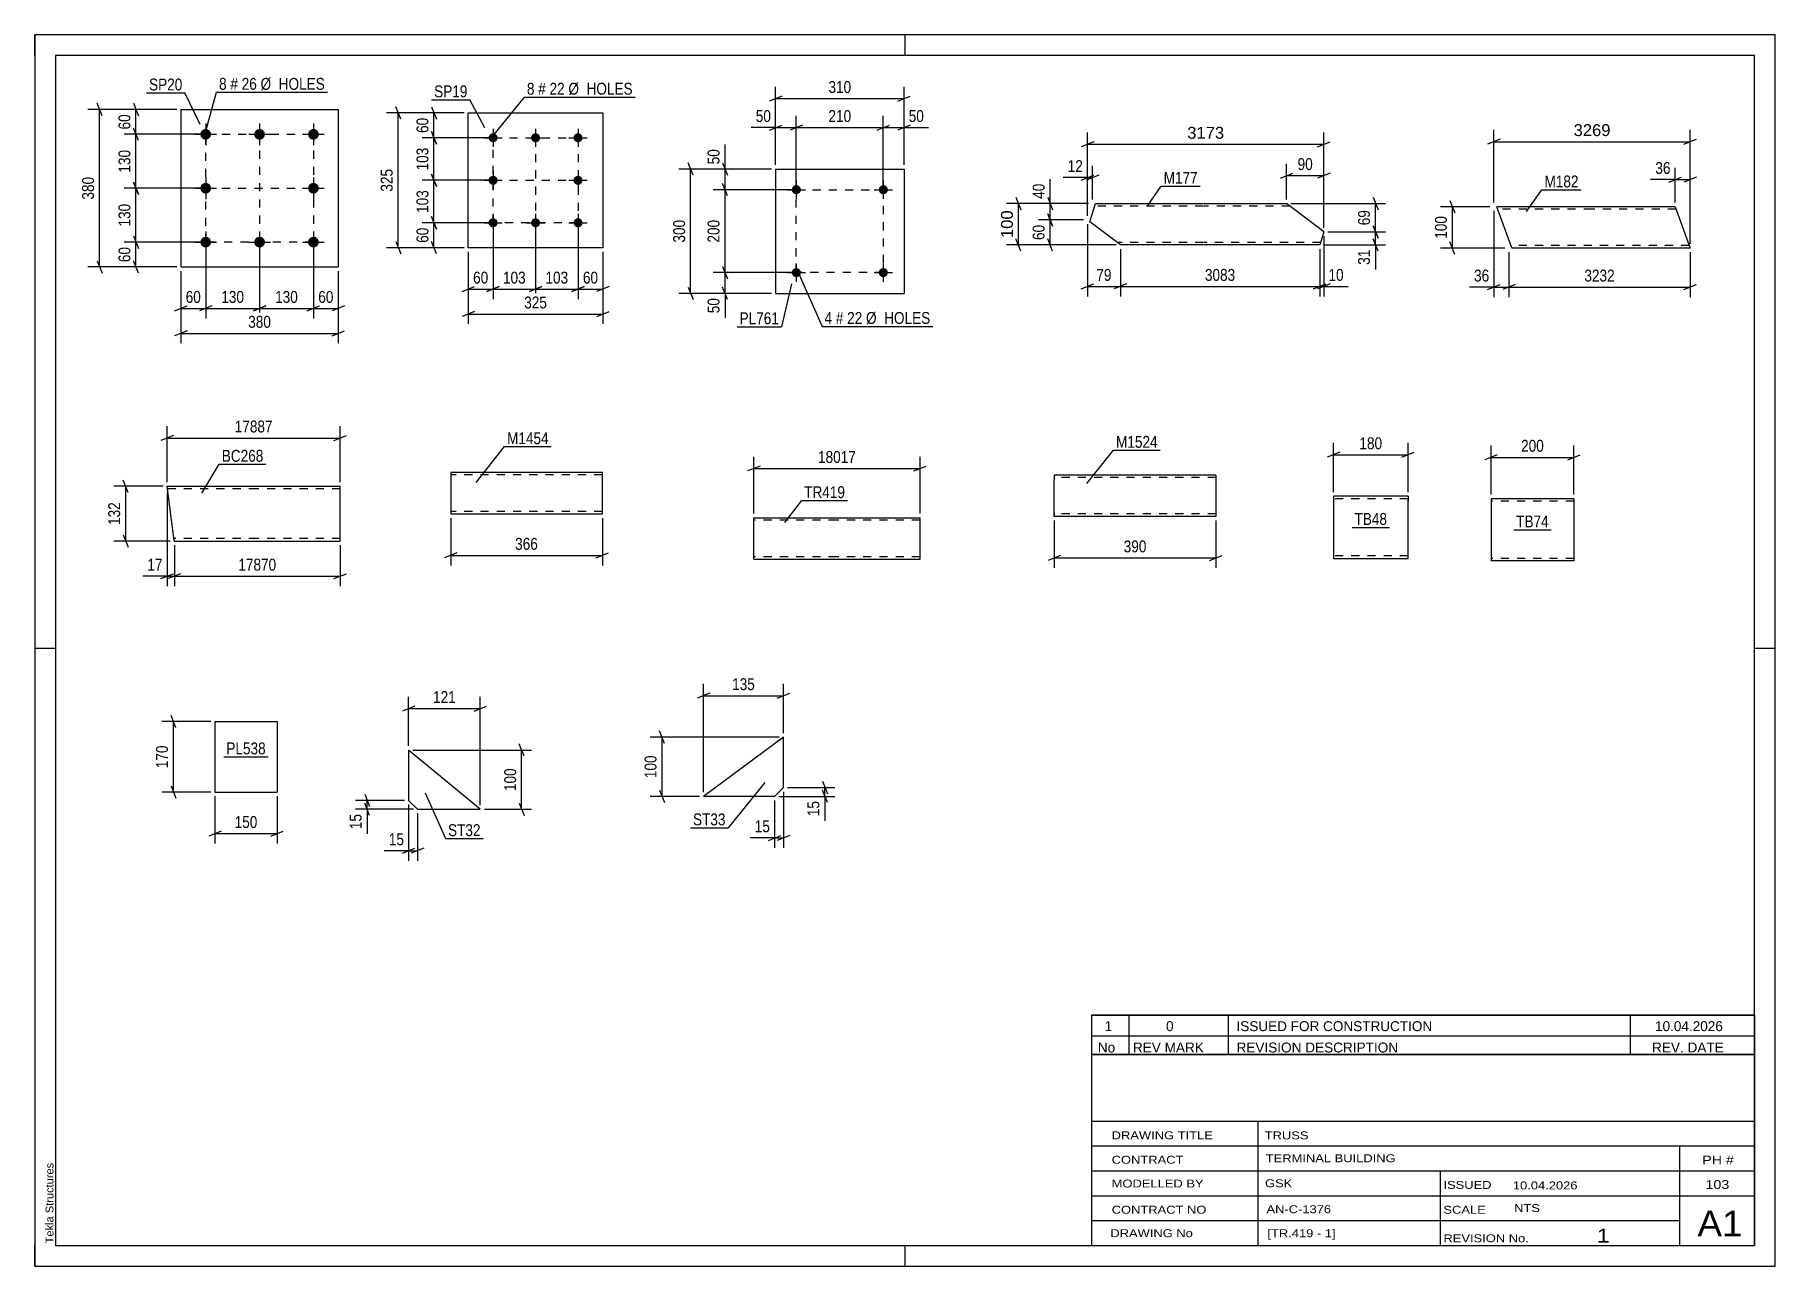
# Model space of a CAD drawing. Header units: millimetres. Extents: x 0 to 420, y 0 to 297.
import ezdxf

# ---------------------------------------------------------------- set-up
doc = ezdxf.new("R2010")
doc.units = ezdxf.units.MM
doc.linetypes.add('DXK_LINE_DOT2', pattern=[3.9198, 1.9599, -1.9599])
doc.styles.add('Arial', font='ARIAL.TTF', dxfattribs={"height": 0.2})
doc.styles.add('Arial Narrow', font='ARIALN.TTF', dxfattribs={"height": 0.2})

# ---------------------------------------------------------------- blocks, each defined once
blk = doc.blocks.new('Unknown-203763073-1117')
at = {"color": 5, "linetype": 'Continuous'}
for p, q in [((420, 297), (0, 297)), ((0, 297), (0, 0)), ((0, 292), (0, 297)), ((210, 292), (210, 297)), ((420, 0), (420, 297)), ((415, 292), (5, 292)), ((5, 292), (5, 5)), ((415, 5), (415, 292)), ((5, 149), (0, 149)), ((420, 149), (415, 149)), ((0, 0), (0, 5)), ((5, 5), (415, 5)), ((210, 0), (210, 5)), ((0, 0), (420, 0))]:
    blk.add_line(p, q, dxfattribs=at)
at = {"color": 174, "linetype": 'Continuous', "style": 'Arial'}
blk.add_text('Tekla Structures', height=1.9102, rotation=90, dxfattribs=at).set_placement((4.5, 5.5))
blk = doc.blocks.new('Part-203763073-6861 - 6855')
at = {"color": 2, "linetype": 'Continuous'}
for p, q in [((35.24, 279), (35.24, 241)), ((35.24, 279), (73.24, 279)), ((73.24, 279), (73.24, 241)), ((35.24, 241), (73.24, 241))]:
    blk.add_line(p, q, dxfattribs=at)
blk = doc.blocks.new('Bolt-203763073-6866 - 6855')
at = {"linetype": 'Continuous'}
for points in [[(41.24, 274.3, -1), (41.24, 271.7, -1)], [(54.24, 274.3, -1), (54.24, 271.7, -1)], [(67.24, 274.3, -1), (67.24, 271.7, -1)], [(41.24, 261.3, -1), (41.24, 258.7, -1)], [(67.24, 261.3, -1), (67.24, 258.7, -1)], [(41.24, 248.3, -1), (41.24, 245.7, -1)], [(54.24, 248.3, -1), (54.24, 245.7, -1)], [(67.24, 248.3, -1), (67.24, 245.7, -1)]]:
    blk.add_hatch(color=1, dxfattribs=at).paths.add_polyline_path(points)
at = {"color": 1, "linetype": 'Continuous'}
for p, q in [((38.64, 273), (43.84, 273)), ((41.24, 275.6), (41.24, 270.4)), ((51.64, 273), (56.84, 273)), ((54.24, 275.6), (54.24, 270.4)), ((64.64, 273), (69.84, 273)), ((67.24, 275.6), (67.24, 270.4)), ((41.24, 262.6), (41.24, 257.4)), ((67.24, 262.6), (67.24, 257.4)), ((38.64, 260), (43.84, 260)), ((64.64, 260), (69.84, 260)), ((41.24, 249.6), (41.24, 244.4)), ((54.24, 249.6), (54.24, 244.4)), ((67.24, 249.6), (67.24, 244.4)), ((38.64, 247), (43.84, 247)), ((51.64, 247), (56.84, 247)), ((64.64, 247), (69.84, 247))]:
    blk.add_line(p, q, dxfattribs=at)
blk = doc.blocks.new('Bolt-203763073-7003 - 6992')
at = {"linetype": 'Continuous'}
for points in [[(184.87, 239.64, -1), (182.67, 239.64, -1)], [(205.87, 239.64, -1), (203.67, 239.64, -1)]]:
    blk.add_hatch(color=1, dxfattribs=at).paths.add_polyline_path(points)
at = {"color": 1, "linetype": 'Continuous'}
for p, q in [((181.57, 239.64), (185.97, 239.64)), ((183.77, 241.84), (183.77, 237.44)), ((202.57, 239.64), (206.97, 239.64)), ((204.77, 241.84), (204.77, 237.44))]:
    blk.add_line(p, q, dxfattribs=at)
blk = doc.blocks.new('Bolt-203763073-6998 - 6992')
at = {"linetype": 'Continuous'}
for points in [[(184.87, 259.64, -1), (182.67, 259.64, -1)], [(205.87, 259.64, -1), (203.67, 259.64, -1)]]:
    blk.add_hatch(color=1, dxfattribs=at).paths.add_polyline_path(points)
at = {"color": 1, "linetype": 'Continuous'}
for p, q in [((183.77, 261.84), (183.77, 257.44)), ((204.77, 261.84), (204.77, 257.44)), ((181.57, 259.64), (185.97, 259.64)), ((202.57, 259.64), (206.97, 259.64))]:
    blk.add_line(p, q, dxfattribs=at)
blk = doc.blocks.new('Part-203763073-7008 - 6992')
at = {"color": 2, "linetype": 'Continuous'}
for p, q in [((178.77, 264.63), (178.77, 234.63)), ((178.77, 264.63), (209.77, 264.63)), ((209.77, 264.63), (209.77, 234.63)), ((178.77, 234.63), (209.77, 234.63))]:
    blk.add_line(p, q, dxfattribs=at)
blk = doc.blocks.new('Part-203763073-6543 - 6537')
at = {"color": 2, "linetype": 'Continuous'}
for p, q in [((104.6, 245.66), (104.6, 278.16)), ((104.6, 278.16), (137.1, 278.16)), ((137.1, 278.16), (137.1, 245.66)), ((137.1, 245.66), (104.6, 245.66))]:
    blk.add_line(p, q, dxfattribs=at)
blk = doc.blocks.new('Bolt-203763073-6576 - 6537')
at = {"linetype": 'Continuous'}
for points in [[(110.6, 273.26, -1), (110.6, 271.06, -1)], [(120.85, 273.26, -1), (120.85, 271.06, -1)], [(131.1, 273.26, -1), (131.1, 271.06, -1)], [(110.6, 263.01, -1), (110.6, 260.81, -1)], [(131.1, 263.01, -1), (131.1, 260.81, -1)], [(110.6, 252.76, -1), (110.6, 250.56, -1)], [(120.85, 252.76, -1), (120.85, 250.56, -1)], [(131.1, 252.76, -1), (131.1, 250.56, -1)]]:
    blk.add_hatch(color=1, dxfattribs=at).paths.add_polyline_path(points)
at = {"color": 1, "linetype": 'Continuous'}
for p, q in [((110.6, 274.36), (110.6, 269.96)), ((120.85, 274.36), (120.85, 269.96)), ((131.1, 274.36), (131.1, 269.96)), ((108.4, 272.16), (112.8, 272.16)), ((118.65, 272.16), (123.05, 272.16)), ((128.9, 272.16), (133.3, 272.16)), ((108.4, 261.91), (112.8, 261.91)), ((110.6, 264.11), (110.6, 259.71)), ((128.9, 261.91), (133.3, 261.91)), ((131.1, 264.11), (131.1, 259.71)), ((110.6, 253.86), (110.6, 249.46)), ((120.85, 253.86), (120.85, 249.46)), ((131.1, 253.86), (131.1, 249.46)), ((108.4, 251.66), (112.8, 251.66)), ((118.65, 251.66), (123.05, 251.66)), ((128.9, 251.66), (133.3, 251.66))]:
    blk.add_line(p, q, dxfattribs=at)
blk = doc.blocks.new('Part-203763073-6704 - 6698')
at = {"color": 2, "linetype": 'Continuous'}
for p, q in [((90.21, 124.48), (90.21, 112.34)), ((107.49, 110.19), (90.21, 124.48)), ((90.21, 112.34), (92.36, 110.19)), ((92.36, 110.19), (107.49, 110.19))]:
    blk.add_line(p, q, dxfattribs=at)
blk = doc.blocks.new('Part-203763073-6167 - 6161')
at = {"color": 2, "linetype": 'Continuous'}
for p, q in [((375.75, 255.55), (352.85, 255.55)), ((356.46, 245.64), (352.85, 255.55)), ((395.85, 255.55), (375.85, 255.55)), ((395.85, 255.55), (399.49, 245.55)), ((356.49, 245.55), (356.46, 245.64)), ((375.75, 245.55), (356.49, 245.55)), ((399.49, 245.55), (375.85, 245.55))]:
    blk.add_line(p, q, dxfattribs=at)
at = {"color": 7, "linetype": 'DXK_LINE_DOT2'}
for p, q in [((375.75, 254.95), (353.07, 254.95)), ((396.07, 254.95), (375.85, 254.95)), ((356.28, 246.15), (356.26, 246.2)), ((375.75, 246.15), (356.28, 246.15)), ((399.27, 246.15), (375.85, 246.15)), ((399.27, 246.15), (399.25, 246.2))]:
    blk.add_line(p, q, dxfattribs=at)
blk = doc.blocks.new('Part-203763073-6266 - 6260')
at = {"color": 2, "linetype": 'Continuous'}
for p, q in [((254.64, 251.91), (256.01, 256.31)), ((256.01, 256.31), (281.98, 256.31)), ((282.08, 256.31), (302.08, 256.31)), ((311.07, 249.46), (302.08, 256.31)), ((261.98, 246.31), (254.64, 251.91)), ((311.07, 249.46), (310.09, 246.31)), ((281.98, 246.31), (261.98, 246.31)), ((310.09, 246.31), (282.08, 246.31))]:
    blk.add_line(p, q, dxfattribs=at)
at = {"color": 7, "linetype": 'DXK_LINE_DOT2'}
for p, q in [((281.98, 255.71), (255.82, 255.71)), ((302.87, 255.71), (282.08, 255.71)), ((281.98, 246.91), (261.19, 246.91)), ((310.28, 246.91), (282.08, 246.91))]:
    blk.add_line(p, q, dxfattribs=at)
blk = doc.blocks.new('Part-203763073-6511 - 6507')
at = {"color": 2, "linetype": 'Continuous'}
for p, q in [((43.47, 131.35), (43.47, 114.35)), ((43.47, 131.35), (58.47, 131.35)), ((58.47, 131.35), (58.47, 114.35)), ((43.47, 114.35), (58.47, 114.35))]:
    blk.add_line(p, q, dxfattribs=at)
blk = doc.blocks.new('Part-203763073-6681 - 6677')
at = {"color": 2, "linetype": 'Continuous'}
for p, q in [((331.41, 185.7), (313.41, 185.7)), ((313.41, 185.7), (313.41, 170.79)), ((331.41, 185.7), (331.41, 185.61)), ((331.41, 185.61), (331.41, 184.5)), ((331.41, 171.9), (331.41, 184.5)), ((313.41, 170.79), (313.41, 170.7)), ((313.41, 170.7), (331.41, 170.7)), ((331.41, 170.7), (331.41, 171.9))]:
    blk.add_line(p, q, dxfattribs=at)
at = {"color": 7, "linetype": 'DXK_LINE_DOT2'}
for p, q in [((331.41, 185.1), (313.41, 185.1)), ((331.41, 184.5), (331.41, 185.35)), ((313.41, 171.3), (313.41, 171.34)), ((331.41, 171.3), (313.41, 171.3)), ((331.41, 171.34), (331.41, 171.9)), ((331.41, 171.3), (331.41, 171.34)), ((331.41, 171.3), (331.41, 171.34))]:
    blk.add_line(p, q, dxfattribs=at)
blk = doc.blocks.new('Part-203763073-6759 - 6753')
at = {"color": 2, "linetype": 'Continuous'}
for p, q in [((180.67, 127.6), (161.38, 113.31)), ((180.67, 115.45), (180.67, 127.6)), ((180.67, 115.45), (178.52, 113.31)), ((178.52, 113.31), (161.38, 113.31))]:
    blk.add_line(p, q, dxfattribs=at)
blk = doc.blocks.new('Part-203763073-6818 - 6813')
at = {"color": 2, "linetype": 'Continuous'}
for p, q in [((351.42, 185.09), (351.42, 170.18)), ((371.42, 185.09), (351.42, 185.09)), ((371.42, 185.09), (371.42, 170.09)), ((351.42, 170.09), (351.42, 170.18)), ((371.42, 170.09), (351.42, 170.09))]:
    blk.add_line(p, q, dxfattribs=at)
at = {"color": 7, "linetype": 'DXK_LINE_DOT2'}
for p, q in [((371.42, 184.49), (351.42, 184.49)), ((351.42, 170.69), (351.42, 170.73)), ((371.42, 170.69), (351.42, 170.69)), ((371.42, 170.69), (371.42, 170.73))]:
    blk.add_line(p, q, dxfattribs=at)
blk = doc.blocks.new('Part-203763073-6840 - 6834')
at = {"color": 2, "linetype": 'Continuous'}
for p, q in [((136.96, 191.44), (100.36, 191.44)), ((100.36, 191.44), (100.36, 181.53)), ((136.96, 181.44), (136.96, 191.44)), ((100.36, 181.53), (100.36, 181.44)), ((100.36, 181.44), (136.96, 181.44))]:
    blk.add_line(p, q, dxfattribs=at)
at = {"color": 7, "linetype": 'DXK_LINE_DOT2'}
for p, q in [((136.96, 190.84), (100.36, 190.84)), ((100.36, 182.04), (100.36, 182.08)), ((136.96, 182.04), (100.36, 182.04)), ((136.96, 182.04), (136.96, 182.08))]:
    blk.add_line(p, q, dxfattribs=at)
blk = doc.blocks.new('Part-203763073-6974 - 6968')
at = {"color": 2, "linetype": 'Continuous'}
for p, q in [((173.53, 170.62), (173.53, 180.53)), ((173.53, 180.53), (193.53, 180.53)), ((193.63, 180.53), (213.63, 180.53)), ((213.63, 170.53), (213.63, 180.53)), ((173.53, 170.62), (173.53, 170.53)), ((173.53, 170.53), (193.53, 170.53)), ((193.63, 170.53), (213.63, 170.53))]:
    blk.add_line(p, q, dxfattribs=at)
at = {"color": 7, "linetype": 'DXK_LINE_DOT2'}
for p, q in [((193.53, 179.93), (173.53, 179.93)), ((213.63, 179.93), (193.63, 179.93)), ((173.53, 171.13), (173.53, 171.17)), ((193.53, 171.13), (173.53, 171.13)), ((213.63, 171.13), (193.63, 171.13)), ((213.63, 171.13), (213.63, 171.17))]:
    blk.add_line(p, q, dxfattribs=at)
blk = doc.blocks.new('Part-203763073-7183 - 7175')
at = {"color": 2, "linetype": 'Continuous'}
for p, q in [((33.67, 175.01), (31.94, 188.11)), ((31.94, 188.11), (53.6, 188.11)), ((53.7, 188.11), (73.7, 188.11)), ((73.7, 174.91), (73.7, 188.11)), ((33.67, 175.01), (33.68, 174.91)), ((33.68, 174.91), (53.6, 174.91)), ((53.7, 174.91), (73.7, 174.91))]:
    blk.add_line(p, q, dxfattribs=at)
at = {"color": 7, "linetype": 'DXK_LINE_DOT2'}
for p, q in [((53.6, 187.51), (32.02, 187.51)), ((73.7, 187.51), (53.7, 187.51)), ((33.6, 175.51), (33.6, 175.56)), ((53.6, 175.51), (33.6, 175.51)), ((73.7, 175.51), (53.7, 175.51)), ((73.7, 175.51), (73.7, 175.56))]:
    blk.add_line(p, q, dxfattribs=at)
blk = doc.blocks.new('Part-203763073-7272 - 7266')
at = {"color": 2, "linetype": 'Continuous'}
for p, q in [((246.02, 190.83), (246.02, 189.63)), ((285.02, 190.83), (246.02, 190.83)), ((246.02, 181.57), (246.02, 189.63)), ((285.02, 190.74), (285.02, 190.83)), ((285.02, 190.74), (285.02, 189.63)), ((285.02, 189.63), (285.02, 180.83)), ((246.02, 180.92), (246.02, 181.57)), ((246.02, 180.83), (246.02, 180.92)), ((285.02, 180.83), (246.02, 180.83))]:
    blk.add_line(p, q, dxfattribs=at)
at = {"color": 7, "linetype": 'DXK_LINE_DOT2'}
for p, q in [((285.02, 190.23), (246.02, 190.23)), ((285.02, 190.48), (285.02, 189.63)), ((246.02, 181.57), (246.02, 181.18)), ((246.02, 181.43), (246.02, 181.48)), ((285.02, 181.43), (246.02, 181.43)), ((246.02, 180.83), (246.02, 180.83)), ((285.02, 181.48), (285.02, 181.57)), ((285.02, 181.43), (285.02, 181.48)), ((285.02, 181.43), (285.02, 181.48))]:
    blk.add_line(p, q, dxfattribs=at)
blk = doc.blocks.new('Rectangle-203763073-6953 - 6855')
at = {"color": 1, "linetype": 'DXK_LINE_DOT2'}
blk.add_lwpolyline([(41.24, 273), (67.24, 273), (67.24, 247), (41.24, 247), (41.24, 273)], close=True, dxfattribs=at)
blk = doc.blocks.new('Rectangle-203763073-7117 - 6992')
at = {"color": 1, "linetype": 'DXK_LINE_DOT2'}
blk.add_lwpolyline([(183.77, 259.64), (204.77, 259.64), (204.77, 239.64), (183.77, 239.64), (183.77, 259.64)], close=True, dxfattribs=at)
blk = doc.blocks.new('Rectangle-203763073-6662 - 6537')
at = {"color": 1, "linetype": 'DXK_LINE_DOT2'}
blk.add_lwpolyline([(110.6, 272.16), (131.1, 272.16), (131.1, 251.66), (110.6, 251.66), (110.6, 272.16)], close=True, dxfattribs=at)
blk = doc.blocks.new('Line-203763073-6946 - 6855')
at = {"color": 1, "linetype": 'DXK_LINE_DOT2'}
blk.add_line((54.24, 273), (54.24, 247), dxfattribs=at)
blk = doc.blocks.new('Line-203763073-6655 - 6537')
at = {"color": 1, "linetype": 'DXK_LINE_DOT2'}
blk.add_line((120.85, 272.16), (120.85, 251.66), dxfattribs=at)
blk = doc.blocks.new('Line-203763073-6939 - 6855')
at = {"color": 1, "linetype": 'DXK_LINE_DOT2'}
blk.add_line((41.24, 260), (67.24, 260), dxfattribs=at)
blk = doc.blocks.new('Line-203763073-6649 - 6537')
at = {"color": 1, "linetype": 'DXK_LINE_DOT2'}
blk.add_line((110.6, 261.91), (133.29, 261.91), dxfattribs=at)
blk = doc.blocks.new('StraightDimension-203763073-6914 - 6855')
at = {"color": 7, "linetype": 'Continuous'}
for p, q in [((41.24, 246), (41.24, 228.6)), ((35.24, 240), (35.24, 228.6)), ((33.74, 230.4), (36.74, 231.6)), ((35.24, 231), (41.24, 231)), ((42.74, 231.6), (39.74, 230.4))]:
    blk.add_line(p, q, dxfattribs=at)
at = {"color": 0}
blk.add_wipeout([(40.67, 231.75), (40.67, 235.95), (35.81, 235.95), (35.81, 231.75)], dxfattribs=at)
at = {"color": 3, "style": 'Arial Narrow'}
blk.add_text('60', height=2.863, dxfattribs=at).set_placement((36.41, 232.35))
blk = doc.blocks.new('StraightDimension-203763073-6882 - 6855')
at = {"color": 7, "linetype": 'Continuous'}
for p, q in [((23.81, 248.5), (25.01, 245.5)), ((40.24, 247), (21.56, 247)), ((24.41, 241), (24.41, 247)), ((34.24, 241), (21.56, 241)), ((25.01, 239.5), (23.81, 242.5))]:
    blk.add_line(p, q, dxfattribs=at)
at = {"color": 0}
blk.add_wipeout([(23.66, 246.43), (19.46, 246.43), (19.46, 241.57), (23.66, 241.57)], dxfattribs=at)
at = {"color": 3, "style": 'Arial Narrow'}
blk.add_text('60', height=2.863, rotation=90.0002, dxfattribs=at).set_placement((23.06, 242.17))
blk = doc.blocks.new('StraightDimension-203763073-6868 - 6855')
at = {"color": 7, "linetype": 'Continuous'}
for p, q in [((40.24, 273), (21.56, 273)), ((25.01, 271.5), (23.81, 274.5)), ((24.41, 260), (24.41, 273)), ((23.81, 261.5), (25.01, 258.5)), ((40.24, 260), (21.56, 260))]:
    blk.add_line(p, q, dxfattribs=at)
at = {"color": 0}
blk.add_wipeout([(23.66, 269.84), (19.46, 269.84), (19.46, 263.16), (23.66, 263.16)], dxfattribs=at)
at = {"color": 3, "style": 'Arial Narrow'}
blk.add_text('130', height=2.863, rotation=90.0002, dxfattribs=at).set_placement((23.06, 263.76))
blk = doc.blocks.new('StraightDimension-203763073-6870 - 6855')
at = {"color": 7, "linetype": 'Continuous'}
for p, q in [((25.01, 258.5), (23.81, 261.5)), ((40.24, 260), (21.56, 260)), ((24.41, 247), (24.41, 260)), ((23.81, 248.5), (25.01, 245.5)), ((40.24, 247), (21.56, 247))]:
    blk.add_line(p, q, dxfattribs=at)
at = {"color": 0}
blk.add_wipeout([(23.66, 256.84), (19.46, 256.84), (19.46, 250.16), (23.66, 250.16)], dxfattribs=at)
at = {"color": 3, "style": 'Arial Narrow'}
blk.add_text('130', height=2.863, rotation=90.0002, dxfattribs=at).set_placement((23.06, 250.76))
blk = doc.blocks.new('StraightDimension-203763073-6872 - 6855')
at = {"color": 7, "linetype": 'Continuous'}
for p, q in [((34.24, 279), (21.56, 279)), ((23.81, 280.5), (25.01, 277.5)), ((24.41, 273), (24.41, 279)), ((40.24, 273), (21.56, 273)), ((25.01, 271.5), (23.81, 274.5))]:
    blk.add_line(p, q, dxfattribs=at)
at = {"color": 0}
blk.add_wipeout([(23.66, 278.43), (19.46, 278.43), (19.46, 273.57), (23.66, 273.57)], dxfattribs=at)
at = {"color": 3, "style": 'Arial Narrow'}
blk.add_text('60', height=2.863, rotation=90.0002, dxfattribs=at).set_placement((23.06, 274.17))
blk = doc.blocks.new('StraightDimension-203763073-6893 - 6855')
at = {"color": 7, "linetype": 'Continuous'}
for p, q in [((34.24, 279), (12.77, 279)), ((16.22, 277.5), (15.02, 280.5)), ((15.62, 241), (15.62, 279)), ((34.24, 241), (12.77, 241)), ((15.02, 242.5), (16.22, 239.5))]:
    blk.add_line(p, q, dxfattribs=at)
at = {"color": 0}
blk.add_wipeout([(14.87, 263.34), (10.67, 263.34), (10.67, 256.66), (14.87, 256.66)], dxfattribs=at)
at = {"color": 3, "style": 'Arial Narrow'}
blk.add_text('380', height=2.863, rotation=90.0002, dxfattribs=at).set_placement((14.27, 257.26))
blk = doc.blocks.new('StraightDimension-203763073-6904 - 6855')
at = {"color": 7, "linetype": 'Continuous'}
for p, q in [((67.24, 246), (67.24, 228.6)), ((73.24, 240), (73.24, 228.6)), ((65.74, 230.4), (68.74, 231.6)), ((67.24, 231), (73.24, 231)), ((74.74, 231.6), (71.74, 230.4))]:
    blk.add_line(p, q, dxfattribs=at)
at = {"color": 0}
blk.add_wipeout([(72.67, 231.75), (72.67, 235.95), (67.81, 235.95), (67.81, 231.75)], dxfattribs=at)
at = {"color": 3, "style": 'Arial Narrow'}
blk.add_text('60', height=2.863, dxfattribs=at).set_placement((68.41, 232.35))
blk = doc.blocks.new('StraightDimension-203763073-6924 - 6855')
at = {"color": 7, "linetype": 'Continuous'}
for p, q in [((54.24, 246), (54.24, 228.6)), ((67.24, 246), (67.24, 228.6)), ((55.74, 231.6), (52.74, 230.4)), ((54.24, 231), (67.24, 231)), ((65.74, 230.4), (68.74, 231.6))]:
    blk.add_line(p, q, dxfattribs=at)
at = {"color": 0}
blk.add_wipeout([(64.08, 231.75), (64.08, 235.95), (57.4, 235.95), (57.4, 231.75)], dxfattribs=at)
at = {"color": 3, "style": 'Arial Narrow'}
blk.add_text('130', height=2.863, dxfattribs=at).set_placement((58, 232.35))
blk = doc.blocks.new('StraightDimension-203763073-6926 - 6855')
at = {"color": 7, "linetype": 'Continuous'}
for p, q in [((41.24, 246), (41.24, 228.6)), ((54.24, 246), (54.24, 228.6)), ((42.74, 231.6), (39.74, 230.4)), ((41.24, 231), (54.24, 231)), ((52.74, 230.4), (55.74, 231.6))]:
    blk.add_line(p, q, dxfattribs=at)
at = {"color": 0}
blk.add_wipeout([(51.08, 231.75), (51.08, 235.95), (44.4, 235.95), (44.4, 231.75)], dxfattribs=at)
at = {"color": 3, "style": 'Arial Narrow'}
blk.add_text('130', height=2.863, dxfattribs=at).set_placement((45, 232.35))
blk = doc.blocks.new('StraightDimension-203763073-6929 - 6855')
at = {"color": 7, "linetype": 'Continuous'}
for p, q in [((35.24, 240), (35.24, 222.6)), ((73.24, 240), (73.24, 222.6)), ((36.74, 225.6), (33.74, 224.4)), ((35.24, 225), (73.24, 225)), ((71.74, 224.4), (74.74, 225.6))]:
    blk.add_line(p, q, dxfattribs=at)
at = {"color": 0}
blk.add_wipeout([(57.58, 225.75), (57.58, 229.95), (50.9, 229.95), (50.9, 225.75)], dxfattribs=at)
at = {"color": 3, "style": 'Arial Narrow'}
blk.add_text('380', height=2.863, dxfattribs=at).set_placement((51.5, 226.35))
blk = doc.blocks.new('StraightDimension-203763073-7053 - 6992')
at = {"color": 7, "linetype": 'Continuous'}
for p, q in [((177.77, 264.63), (155.42, 264.63)), ((158.87, 263.13), (157.67, 266.13)), ((158.27, 234.63), (158.27, 264.63)), ((157.67, 236.13), (158.87, 233.13)), ((177.77, 234.63), (155.42, 234.63))]:
    blk.add_line(p, q, dxfattribs=at)
at = {"color": 0}
blk.add_wipeout([(157.52, 252.98), (153.32, 252.98), (153.32, 246.29), (157.52, 246.29)], dxfattribs=at)
at = {"color": 3, "style": 'Arial Narrow'}
blk.add_text('300', height=2.863, rotation=90.0002, dxfattribs=at).set_placement((156.92, 246.89))
blk = doc.blocks.new('StraightDimension-203763073-7010 - 6992')
at = {"color": 7, "linetype": 'Continuous'}
for p, q in [((177.77, 264.63), (163.73, 264.63)), ((165.98, 266.13), (167.18, 263.13)), ((166.58, 259.64), (166.58, 264.63)), ((167.18, 258.14), (165.98, 261.14)), ((182.77, 259.64), (163.73, 259.64))]:
    blk.add_line(p, q, dxfattribs=at)
at = {"color": 0}
blk.add_wipeout([(165.83, 270.02), (161.63, 270.02), (161.63, 265.16), (165.83, 265.16)], dxfattribs=at)
at = {"color": 7, "linetype": 'Continuous'}
blk.add_line((166.58, 264.63), (166.58, 270.54), dxfattribs=at)
blk.add_line((166.58, 264.63), (166.58, 270.54), dxfattribs=at)
at = {"color": 3, "style": 'Arial Narrow'}
blk.add_text('50', height=2.863, rotation=90.0002, dxfattribs=at).set_placement((165.23, 265.76))
blk = doc.blocks.new('StraightDimension-203763073-7023 - 6992')
at = {"color": 7, "linetype": 'Continuous'}
for p, q in [((167.18, 258.14), (165.98, 261.14)), ((182.77, 259.64), (163.73, 259.64)), ((166.58, 239.64), (166.58, 259.64)), ((182.77, 239.64), (163.73, 239.64)), ((165.98, 241.14), (167.18, 238.14))]:
    blk.add_line(p, q, dxfattribs=at)
at = {"color": 0}
blk.add_wipeout([(165.83, 252.98), (161.63, 252.98), (161.63, 246.29), (165.83, 246.29)], dxfattribs=at)
at = {"color": 3, "style": 'Arial Narrow'}
blk.add_text('200', height=2.863, rotation=90.0002, dxfattribs=at).set_placement((165.23, 246.89))
blk = doc.blocks.new('StraightDimension-203763073-7039 - 6992')
at = {"color": 7, "linetype": 'Continuous'}
for p, q in [((182.77, 239.64), (163.73, 239.64)), ((165.98, 241.14), (167.18, 238.14)), ((166.58, 234.63), (166.58, 239.64)), ((167.18, 233.13), (165.98, 236.13)), ((177.77, 234.63), (163.73, 234.63))]:
    blk.add_line(p, q, dxfattribs=at)
at = {"color": 0}
blk.add_wipeout([(165.83, 234.11), (161.63, 234.11), (161.63, 229.25), (165.83, 229.25)], dxfattribs=at)
at = {"color": 7, "linetype": 'Continuous'}
blk.add_line((166.58, 234.63), (166.58, 228.73), dxfattribs=at)
blk.add_line((166.58, 234.63), (166.58, 228.73), dxfattribs=at)
at = {"color": 3, "style": 'Arial Narrow'}
blk.add_text('50', height=2.863, rotation=90.0002, dxfattribs=at).set_placement((165.23, 229.85))
blk = doc.blocks.new('StraightDimension-203763073-7064 - 6992')
at = {"color": 7, "linetype": 'Continuous'}
for p, q in [((204.77, 260.64), (204.77, 277.48)), ((209.77, 265.63), (209.77, 277.48)), ((203.27, 274.03), (206.27, 275.23)), ((204.77, 274.63), (209.77, 274.63)), ((211.27, 275.23), (208.27, 274.03))]:
    blk.add_line(p, q, dxfattribs=at)
at = {"color": 0}
blk.add_wipeout([(215.15, 275.38), (215.15, 279.58), (210.3, 279.58), (210.3, 275.38)], dxfattribs=at)
at = {"color": 7, "linetype": 'Continuous'}
blk.add_line((209.77, 274.63), (215.68, 274.63), dxfattribs=at)
blk.add_line((209.77, 274.63), (215.68, 274.63), dxfattribs=at)
at = {"color": 3, "style": 'Arial Narrow'}
blk.add_text('50', height=2.863, dxfattribs=at).set_placement((210.9, 275.98))
blk = doc.blocks.new('StraightDimension-203763073-7077 - 6992')
at = {"color": 7, "linetype": 'Continuous'}
for p, q in [((183.77, 260.64), (183.77, 277.48)), ((204.77, 260.64), (204.77, 277.48)), ((185.27, 275.23), (182.27, 274.03)), ((183.77, 274.63), (204.77, 274.63)), ((203.27, 274.03), (206.27, 275.23))]:
    blk.add_line(p, q, dxfattribs=at)
at = {"color": 0}
blk.add_wipeout([(197.61, 275.38), (197.61, 279.58), (190.93, 279.58), (190.93, 275.38)], dxfattribs=at)
at = {"color": 3, "style": 'Arial Narrow'}
blk.add_text('210', height=2.863, dxfattribs=at).set_placement((191.53, 275.98))
blk = doc.blocks.new('StraightDimension-203763073-7093 - 6992')
at = {"color": 7, "linetype": 'Continuous'}
for p, q in [((178.77, 265.63), (178.77, 277.48)), ((183.77, 260.64), (183.77, 277.48)), ((177.27, 274.03), (180.27, 275.23)), ((178.77, 274.63), (183.77, 274.63)), ((185.27, 275.23), (182.27, 274.03))]:
    blk.add_line(p, q, dxfattribs=at)
at = {"color": 0}
blk.add_wipeout([(178.25, 275.38), (178.25, 279.58), (173.39, 279.58), (173.39, 275.38)], dxfattribs=at)
at = {"color": 7, "linetype": 'Continuous'}
blk.add_line((178.77, 274.63), (172.86, 274.63), dxfattribs=at)
blk.add_line((178.77, 274.63), (172.86, 274.63), dxfattribs=at)
at = {"color": 3, "style": 'Arial Narrow'}
blk.add_text('50', height=2.863, dxfattribs=at).set_placement((173.99, 275.98))
blk = doc.blocks.new('StraightDimension-203763073-7107 - 6992')
at = {"color": 7, "linetype": 'Continuous'}
for p, q in [((180.27, 282.23), (177.27, 281.03)), ((178.77, 265.63), (178.77, 284.48)), ((178.77, 281.63), (209.77, 281.63)), ((208.27, 281.03), (211.27, 282.23)), ((209.77, 265.63), (209.77, 284.48))]:
    blk.add_line(p, q, dxfattribs=at)
at = {"color": 0}
blk.add_wipeout([(197.61, 282.38), (197.61, 286.58), (190.93, 286.58), (190.93, 282.38)], dxfattribs=at)
at = {"color": 3, "style": 'Arial Narrow'}
blk.add_text('310', height=2.863, dxfattribs=at).set_placement((191.53, 282.98))
blk = doc.blocks.new('StraightDimension-203763073-6603 - 6537')
at = {"color": 7, "linetype": 'Continuous'}
for p, q in [((103.6, 278.16), (84.86, 278.16)), ((88.31, 276.66), (87.11, 279.66)), ((87.71, 245.66), (87.71, 278.16)), ((103.6, 245.66), (84.86, 245.66)), ((87.11, 247.16), (88.31, 244.16))]:
    blk.add_line(p, q, dxfattribs=at)
at = {"color": 0}
blk.add_wipeout([(86.96, 265.25), (82.76, 265.25), (82.76, 258.57), (86.96, 258.57)], dxfattribs=at)
at = {"color": 3, "style": 'Arial Narrow'}
blk.add_text('325', height=2.863, rotation=90.0002, dxfattribs=at).set_placement((86.36, 259.17))
blk = doc.blocks.new('StraightDimension-203763073-6636 - 6537')
at = {"color": 7, "linetype": 'Continuous'}
for p, q in [((110.6, 250.66), (110.6, 233.26)), ((120.85, 250.66), (120.85, 233.26)), ((109.1, 235.06), (112.1, 236.26)), ((110.6, 235.66), (120.85, 235.66)), ((122.35, 236.26), (119.35, 235.06))]:
    blk.add_line(p, q, dxfattribs=at)
at = {"color": 0}
blk.add_wipeout([(119.07, 236.41), (119.07, 240.61), (112.38, 240.61), (112.38, 236.41)], dxfattribs=at)
at = {"color": 3, "style": 'Arial Narrow'}
blk.add_text('103', height=2.863, dxfattribs=at).set_placement((112.98, 237.01))
blk = doc.blocks.new('StraightDimension-203763073-6578 - 6537')
at = {"color": 7, "linetype": 'Continuous'}
for p, q in [((95.73, 253.16), (96.93, 250.16)), ((109.6, 251.66), (93.48, 251.66)), ((96.33, 245.66), (96.33, 251.66)), ((103.6, 245.66), (93.48, 245.66)), ((96.93, 244.16), (95.73, 247.16))]:
    blk.add_line(p, q, dxfattribs=at)
at = {"color": 0}
blk.add_wipeout([(95.58, 251.09), (91.38, 251.09), (91.38, 246.23), (95.58, 246.23)], dxfattribs=at)
at = {"color": 3, "style": 'Arial Narrow'}
blk.add_text('60', height=2.863, rotation=90.0002, dxfattribs=at).set_placement((94.98, 246.83))
blk = doc.blocks.new('StraightDimension-203763073-6588 - 6537')
at = {"color": 7, "linetype": 'Continuous'}
for p, q in [((103.6, 278.16), (93.48, 278.16)), ((95.73, 279.66), (96.93, 276.66)), ((96.33, 272.16), (96.33, 278.16)), ((96.93, 270.66), (95.73, 273.66)), ((109.6, 272.16), (93.48, 272.16))]:
    blk.add_line(p, q, dxfattribs=at)
at = {"color": 0}
blk.add_wipeout([(95.58, 277.59), (91.38, 277.59), (91.38, 272.73), (95.58, 272.73)], dxfattribs=at)
at = {"color": 3, "style": 'Arial Narrow'}
blk.add_text('60', height=2.863, rotation=90.0002, dxfattribs=at).set_placement((94.98, 273.33))
blk = doc.blocks.new('StraightDimension-203763073-6598 - 6537')
at = {"color": 7, "linetype": 'Continuous'}
for p, q in [((95.73, 273.66), (96.93, 270.66)), ((109.6, 272.16), (93.48, 272.16)), ((96.33, 261.91), (96.33, 272.16)), ((109.6, 261.91), (93.48, 261.91)), ((96.93, 260.41), (95.73, 263.41))]:
    blk.add_line(p, q, dxfattribs=at)
at = {"color": 0}
blk.add_wipeout([(95.58, 270.38), (91.38, 270.38), (91.38, 263.69), (95.58, 263.69)], dxfattribs=at)
at = {"color": 3, "style": 'Arial Narrow'}
blk.add_text('103', height=2.863, rotation=90.0002, dxfattribs=at).set_placement((94.98, 264.29))
blk = doc.blocks.new('StraightDimension-203763073-6600 - 6537')
at = {"color": 7, "linetype": 'Continuous'}
for p, q in [((109.6, 261.91), (93.48, 261.91)), ((95.73, 263.41), (96.93, 260.41)), ((96.33, 251.66), (96.33, 261.91)), ((96.93, 250.16), (95.73, 253.16)), ((109.6, 251.66), (93.48, 251.66))]:
    blk.add_line(p, q, dxfattribs=at)
at = {"color": 0}
blk.add_wipeout([(95.58, 260.13), (91.38, 260.13), (91.38, 253.44), (95.58, 253.44)], dxfattribs=at)
at = {"color": 3, "style": 'Arial Narrow'}
blk.add_text('103', height=2.863, rotation=90.0002, dxfattribs=at).set_placement((94.98, 254.04))
blk = doc.blocks.new('StraightDimension-203763073-6614 - 6537')
at = {"color": 7, "linetype": 'Continuous'}
for p, q in [((131.1, 250.66), (131.1, 233.26)), ((137.1, 244.66), (137.1, 233.26)), ((129.6, 235.06), (132.6, 236.26)), ((131.1, 235.66), (137.1, 235.66)), ((138.6, 236.26), (135.6, 235.06))]:
    blk.add_line(p, q, dxfattribs=at)
at = {"color": 0}
blk.add_wipeout([(136.53, 236.41), (136.53, 240.61), (131.67, 240.61), (131.67, 236.41)], dxfattribs=at)
at = {"color": 3, "style": 'Arial Narrow'}
blk.add_text('60', height=2.863, dxfattribs=at).set_placement((132.27, 237.01))
blk = doc.blocks.new('StraightDimension-203763073-6624 - 6537')
at = {"color": 7, "linetype": 'Continuous'}
for p, q in [((110.6, 250.66), (110.6, 233.26)), ((104.6, 244.66), (104.6, 233.26)), ((103.1, 235.06), (106.1, 236.26)), ((104.6, 235.66), (110.6, 235.66)), ((112.1, 236.26), (109.1, 235.06))]:
    blk.add_line(p, q, dxfattribs=at)
at = {"color": 0}
blk.add_wipeout([(110.03, 236.41), (110.03, 240.61), (105.17, 240.61), (105.17, 236.41)], dxfattribs=at)
at = {"color": 3, "style": 'Arial Narrow'}
blk.add_text('60', height=2.863, dxfattribs=at).set_placement((105.77, 237.01))
blk = doc.blocks.new('StraightDimension-203763073-6634 - 6537')
at = {"color": 7, "linetype": 'Continuous'}
for p, q in [((120.85, 250.66), (120.85, 233.26)), ((131.1, 250.66), (131.1, 233.26)), ((119.35, 235.06), (122.35, 236.26)), ((120.85, 235.66), (131.1, 235.66)), ((132.6, 236.26), (129.6, 235.06))]:
    blk.add_line(p, q, dxfattribs=at)
at = {"color": 0}
blk.add_wipeout([(129.32, 236.41), (129.32, 240.61), (122.63, 240.61), (122.63, 236.41)], dxfattribs=at)
at = {"color": 3, "style": 'Arial Narrow'}
blk.add_text('103', height=2.863, dxfattribs=at).set_placement((123.23, 237.01))
blk = doc.blocks.new('StraightDimension-203763073-6639 - 6537')
at = {"color": 7, "linetype": 'Continuous'}
for p, q in [((104.6, 244.66), (104.6, 227.26)), ((137.1, 244.66), (137.1, 227.26)), ((106.1, 230.26), (103.1, 229.06)), ((104.6, 229.66), (137.1, 229.66)), ((135.6, 229.06), (138.6, 230.26))]:
    blk.add_line(p, q, dxfattribs=at)
at = {"color": 0}
blk.add_wipeout([(124.19, 230.41), (124.19, 234.61), (117.51, 234.61), (117.51, 230.41)], dxfattribs=at)
at = {"color": 3, "style": 'Arial Narrow'}
blk.add_text('325', height=2.863, dxfattribs=at).set_placement((118.11, 231.01))
blk = doc.blocks.new('StraightDimension-203763073-6717 - 6698')
at = {"color": 7, "linetype": 'Continuous'}
for p, q in [((91.71, 135.08), (88.71, 133.88)), ((90.21, 125.48), (90.21, 137.33)), ((90.21, 134.48), (107.49, 134.48)), ((105.99, 133.88), (108.99, 135.08)), ((107.49, 111.19), (107.49, 137.33))]:
    blk.add_line(p, q, dxfattribs=at)
at = {"color": 0}
blk.add_wipeout([(102.19, 135.23), (102.19, 139.43), (95.51, 139.43), (95.51, 135.23)], dxfattribs=at)
at = {"color": 3, "style": 'Arial Narrow'}
blk.add_text('121', height=2.863, dxfattribs=at).set_placement((96.11, 135.83))
blk = doc.blocks.new('StraightDimension-203763073-6738 - 6698')
at = {"color": 7, "linetype": 'Continuous'}
for p, q in [((91.21, 124.48), (119.89, 124.48)), ((118.09, 122.98), (116.89, 125.98)), ((117.49, 110.19), (117.49, 124.48)), ((108.49, 110.19), (119.89, 110.19)), ((116.89, 111.69), (118.09, 108.69))]:
    blk.add_line(p, q, dxfattribs=at)
at = {"color": 0}
blk.add_wipeout([(116.74, 120.68), (112.54, 120.68), (112.54, 113.99), (116.74, 113.99)], dxfattribs=at)
at = {"color": 3, "style": 'Arial Narrow'}
blk.add_text('100', height=2.863, rotation=90.0002, dxfattribs=at).set_placement((116.14, 114.59))
blk = doc.blocks.new('StraightDimension-203763073-6706 - 6698')
at = {"color": 7, "linetype": 'Continuous'}
for p, q in [((90.21, 111.34), (90.21, 97.79)), ((92.36, 109.19), (92.36, 97.79)), ((88.71, 99.59), (91.71, 100.79)), ((90.21, 100.19), (92.36, 100.19)), ((93.86, 100.79), (90.86, 99.59))]:
    blk.add_line(p, q, dxfattribs=at)
at = {"color": 0}
blk.add_wipeout([(89.69, 100.94), (89.69, 105.14), (84.83, 105.14), (84.83, 100.94)], dxfattribs=at)
at = {"color": 7, "linetype": 'Continuous'}
blk.add_line((90.21, 100.19), (84.31, 100.19), dxfattribs=at)
blk.add_line((90.21, 100.19), (84.31, 100.19), dxfattribs=at)
at = {"color": 3, "style": 'Arial Narrow'}
blk.add_text('15', height=2.863, dxfattribs=at).set_placement((85.43, 101.54))
blk = doc.blocks.new('StraightDimension-203763073-6727 - 6698')
at = {"color": 7, "linetype": 'Continuous'}
for p, q in [((79.61, 113.84), (80.81, 110.84)), ((89.21, 112.34), (77.36, 112.34)), ((91.36, 110.19), (77.36, 110.19)), ((80.81, 108.69), (79.61, 111.69)), ((80.21, 110.19), (80.21, 112.34))]:
    blk.add_line(p, q, dxfattribs=at)
at = {"color": 0}
blk.add_wipeout([(79.46, 109.67), (75.26, 109.67), (75.26, 104.81), (79.46, 104.81)], dxfattribs=at)
at = {"color": 7, "linetype": 'Continuous'}
blk.add_line((80.21, 110.19), (80.21, 104.29), dxfattribs=at)
blk.add_line((80.21, 110.19), (80.21, 104.29), dxfattribs=at)
at = {"color": 3, "style": 'Arial Narrow'}
blk.add_text('15', height=2.863, rotation=90.0002, dxfattribs=at).set_placement((78.86, 105.41))
blk = doc.blocks.new('StraightDimension-203763073-6199 - 6161')
at = {"color": 7, "linetype": 'Continuous'}
for p, q in [((355.75, 244.55), (355.75, 233.75)), ((399.49, 244.55), (399.49, 233.75)), ((357.25, 236.75), (354.25, 235.55)), ((355.75, 236.15), (399.49, 236.15)), ((397.99, 235.55), (400.99, 236.75))]:
    blk.add_line(p, q, dxfattribs=at)
at = {"color": 0}
blk.add_wipeout([(381.88, 236.9), (381.88, 241.1), (373.36, 241.1), (373.36, 236.9)], dxfattribs=at)
at = {"color": 3, "style": 'Arial Narrow'}
blk.add_text('3232', height=2.863, dxfattribs=at).set_placement((373.96, 237.5))
blk = doc.blocks.new('StraightDimension-203763073-6234 - 6161')
at = {"color": 7, "linetype": 'Continuous'}
for p, q in [((341.51, 257.05), (342.71, 254.05)), ((351.11, 255.55), (339.26, 255.55)), ((342.11, 245.55), (342.11, 255.55)), ((354.75, 245.55), (339.26, 245.55)), ((342.71, 244.05), (341.51, 247.05))]:
    blk.add_line(p, q, dxfattribs=at)
at = {"color": 0}
blk.add_wipeout([(341.36, 253.9), (337.16, 253.9), (337.16, 247.21), (341.36, 247.21)], dxfattribs=at)
at = {"color": 3, "style": 'Arial Narrow'}
blk.add_text('100', height=2.863, rotation=90.0002, dxfattribs=at).set_placement((340.76, 247.81))
blk = doc.blocks.new('StraightDimension-203763073-6170 - 6161')
at = {"color": 7, "linetype": 'Continuous'}
for p, q in [((395.85, 256.55), (395.85, 264.95)), ((399.49, 246.55), (399.49, 264.95)), ((394.35, 261.5), (397.35, 262.7)), ((395.85, 262.1), (399.49, 262.1)), ((400.99, 262.7), (397.99, 261.5))]:
    blk.add_line(p, q, dxfattribs=at)
at = {"color": 0}
blk.add_wipeout([(395.32, 262.85), (395.32, 267.05), (390.47, 267.05), (390.47, 262.85)], dxfattribs=at)
at = {"color": 7, "linetype": 'Continuous'}
blk.add_line((395.85, 262.1), (389.94, 262.1), dxfattribs=at)
blk.add_line((395.85, 262.1), (389.94, 262.1), dxfattribs=at)
at = {"color": 3, "style": 'Arial Narrow'}
blk.add_text('36', height=2.863, dxfattribs=at).set_placement((391.07, 263.45))
blk = doc.blocks.new('StraightDimension-203763073-6188 - 6161')
at = {"color": 7, "linetype": 'Continuous'}
for p, q in [((352.11, 256.55), (352.11, 274.08)), ((399.49, 246.55), (399.49, 274.08)), ((353.61, 271.83), (350.61, 270.63)), ((352.11, 271.23), (399.49, 271.23)), ((397.99, 270.63), (400.99, 271.83))]:
    blk.add_line(p, q, dxfattribs=at)
at = {"color": 0}
blk.add_wipeout([(380.85, 271.98), (380.85, 276.18), (370.75, 276.18), (370.75, 271.98)], dxfattribs=at)
at = {"color": 3, "style": 'Arial'}
blk.add_text('3269', height=2.865, dxfattribs=at).set_placement((371.35, 272.58))
blk = doc.blocks.new('StraightDimension-203763073-6216 - 6161')
at = {"color": 7, "linetype": 'Continuous'}
for p, q in [((352.11, 254.55), (352.11, 233.75)), ((355.75, 244.55), (355.75, 233.75)), ((350.61, 235.55), (353.61, 236.75)), ((352.11, 236.15), (355.75, 236.15)), ((357.25, 236.75), (354.25, 235.55))]:
    blk.add_line(p, q, dxfattribs=at)
at = {"color": 0}
blk.add_wipeout([(351.59, 236.9), (351.59, 241.1), (346.73, 241.1), (346.73, 236.9)], dxfattribs=at)
at = {"color": 7, "linetype": 'Continuous'}
blk.add_line((352.11, 236.15), (346.2, 236.15), dxfattribs=at)
blk.add_line((352.11, 236.15), (346.2, 236.15), dxfattribs=at)
at = {"color": 3, "style": 'Arial Narrow'}
blk.add_text('36', height=2.863, dxfattribs=at).set_placement((347.33, 237.5))
blk = doc.blocks.new('StraightDimension-203763073-6454 - 6260')
at = {"color": 7, "linetype": 'Continuous'}
for p, q in [((311.07, 248.46), (311.07, 233.91)), ((310.09, 245.31), (310.09, 233.91)), ((308.59, 235.71), (311.59, 236.91)), ((312.57, 236.91), (309.57, 235.71)), ((310.09, 236.31), (311.07, 236.31))]:
    blk.add_line(p, q, dxfattribs=at)
at = {"color": 0}
blk.add_wipeout([(316.46, 237.06), (316.46, 241.26), (311.6, 241.26), (311.6, 237.06)], dxfattribs=at)
at = {"color": 7, "linetype": 'Continuous'}
blk.add_line((311.07, 236.31), (316.98, 236.31), dxfattribs=at)
blk.add_line((311.07, 236.31), (316.98, 236.31), dxfattribs=at)
at = {"color": 3, "style": 'Arial Narrow'}
blk.add_text('10', height=2.863, dxfattribs=at).set_placement((312.2, 237.66))
blk = doc.blocks.new('StraightDimension-203763073-6269 - 6260')
at = {"color": 7, "linetype": 'Continuous'}
for p, q in [((254.04, 253.36), (254.04, 273.44)), ((311.07, 250.46), (311.07, 273.44)), ((255.54, 271.19), (252.54, 269.99)), ((254.04, 270.59), (311.07, 270.59)), ((309.57, 269.99), (312.57, 271.19))]:
    blk.add_line(p, q, dxfattribs=at)
at = {"color": 0}
blk.add_wipeout([(287.61, 271.34), (287.61, 275.54), (277.51, 275.54), (277.51, 271.34)], dxfattribs=at)
at = {"color": 3, "style": 'Arial'}
blk.add_text('3173', height=2.865, dxfattribs=at).set_placement((278.11, 271.94))
blk = doc.blocks.new('StraightDimension-203763073-6413 - 6260')
at = {"color": 7, "linetype": 'Continuous'}
for p, q in [((254.04, 251.36), (254.04, 233.91)), ((261.98, 245.31), (261.98, 233.91)), ((252.54, 235.71), (255.54, 236.91)), ((254.04, 236.31), (261.98, 236.31)), ((263.48, 236.91), (260.48, 235.71))]:
    blk.add_line(p, q, dxfattribs=at)
at = {"color": 0}
blk.add_wipeout([(260.44, 237.06), (260.44, 241.26), (255.58, 241.26), (255.58, 237.06)], dxfattribs=at)
at = {"color": 3, "style": 'Arial Narrow'}
blk.add_text('79', height=2.863, dxfattribs=at).set_placement((256.18, 237.66))
blk = doc.blocks.new('StraightDimension-203763073-6342 - 6260')
at = {"color": 7, "linetype": 'Continuous'}
for p, q in [((312.07, 249.46), (325.95, 249.46)), ((322.95, 250.96), (324.15, 247.96)), ((324.15, 244.81), (322.95, 247.81)), ((323.55, 246.31), (323.55, 249.46)), ((311.09, 246.31), (325.95, 246.31))]:
    blk.add_line(p, q, dxfattribs=at)
at = {"color": 0}
blk.add_wipeout([(322.8, 245.79), (318.6, 245.79), (318.6, 240.93), (322.8, 240.93)], dxfattribs=at)
at = {"color": 7, "linetype": 'Continuous'}
blk.add_line((323.55, 246.31), (323.55, 240.41), dxfattribs=at)
blk.add_line((323.55, 246.31), (323.55, 240.41), dxfattribs=at)
at = {"color": 3, "style": 'Arial Narrow'}
blk.add_text('31', height=2.863, rotation=90.0002, dxfattribs=at).set_placement((322.2, 241.53))
blk = doc.blocks.new('StraightDimension-203763073-6280 - 6260')
at = {"color": 7, "linetype": 'Continuous'}
for p, q in [((302.08, 257.31), (302.08, 265.89)), ((311.07, 250.46), (311.07, 265.89)), ((300.58, 262.44), (303.58, 263.64)), ((302.08, 263.04), (311.07, 263.04)), ((312.57, 263.64), (309.57, 262.44))]:
    blk.add_line(p, q, dxfattribs=at)
at = {"color": 0}
blk.add_wipeout([(309.01, 263.79), (309.01, 267.99), (304.15, 267.99), (304.15, 263.79)], dxfattribs=at)
at = {"color": 3, "style": 'Arial Narrow'}
blk.add_text('90', height=2.863, dxfattribs=at).set_placement((304.75, 264.39))
blk = doc.blocks.new('StraightDimension-203763073-6299 - 6260')
at = {"color": 7, "linetype": 'Continuous'}
for p, q in [((254.04, 253.36), (254.04, 265.4)), ((255.28, 257.31), (255.28, 265.4)), ((252.54, 261.95), (255.54, 263.15)), ((256.78, 263.15), (253.78, 261.95)), ((254.04, 262.55), (255.28, 262.55))]:
    blk.add_line(p, q, dxfattribs=at)
at = {"color": 0}
blk.add_wipeout([(253.52, 263.3), (253.52, 267.5), (248.66, 267.5), (248.66, 263.3)], dxfattribs=at)
at = {"color": 7, "linetype": 'Continuous'}
blk.add_line((254.04, 262.55), (248.14, 262.55), dxfattribs=at)
blk.add_line((254.04, 262.55), (248.14, 262.55), dxfattribs=at)
at = {"color": 3, "style": 'Arial Narrow'}
blk.add_text('12', height=2.863, dxfattribs=at).set_placement((249.26, 263.9))
blk = doc.blocks.new('StraightDimension-203763073-6321 - 6260')
at = {"color": 7, "linetype": 'Continuous'}
for p, q in [((303.08, 256.31), (325.95, 256.31)), ((322.95, 257.81), (324.15, 254.81)), ((323.55, 249.46), (323.55, 256.31)), ((312.07, 249.46), (325.95, 249.46)), ((324.15, 247.96), (322.95, 250.96))]:
    blk.add_line(p, q, dxfattribs=at)
at = {"color": 0}
blk.add_wipeout([(322.8, 255.31), (318.6, 255.31), (318.6, 250.46), (322.8, 250.46)], dxfattribs=at)
at = {"color": 3, "style": 'Arial Narrow'}
blk.add_text('69', height=2.863, rotation=90.0002, dxfattribs=at).set_placement((322.2, 251.06))
blk = doc.blocks.new('StraightDimension-203763073-6364 - 6260')
at = {"color": 7, "linetype": 'Continuous'}
for p, q in [((254.28, 256.31), (242.18, 256.31)), ((244.43, 257.81), (245.63, 254.81)), ((245.03, 252.36), (245.03, 256.31)), ((253.04, 252.36), (242.18, 252.36)), ((245.63, 250.86), (244.43, 253.86))]:
    blk.add_line(p, q, dxfattribs=at)
at = {"color": 0}
blk.add_wipeout([(244.28, 261.69), (240.08, 261.69), (240.08, 256.84), (244.28, 256.84)], dxfattribs=at)
at = {"color": 7, "linetype": 'Continuous'}
blk.add_line((245.03, 256.31), (245.03, 262.22), dxfattribs=at)
blk.add_line((245.03, 256.31), (245.03, 262.22), dxfattribs=at)
at = {"color": 3, "style": 'Arial Narrow'}
blk.add_text('40', height=2.863, rotation=90.0002, dxfattribs=at).set_placement((243.68, 257.44))
blk = doc.blocks.new('StraightDimension-203763073-6388 - 6260')
at = {"color": 7, "linetype": 'Continuous'}
for p, q in [((253.04, 252.36), (242.18, 252.36)), ((244.43, 253.86), (245.63, 250.86)), ((245.03, 246.31), (245.03, 252.36)), ((245.63, 244.81), (244.43, 247.81)), ((260.98, 246.31), (242.18, 246.31))]:
    blk.add_line(p, q, dxfattribs=at)
at = {"color": 0}
blk.add_wipeout([(244.28, 251.76), (240.08, 251.76), (240.08, 246.91), (244.28, 246.91)], dxfattribs=at)
at = {"color": 3, "style": 'Arial Narrow'}
blk.add_text('60', height=2.863, rotation=90.0002, dxfattribs=at).set_placement((243.68, 247.51))
blk = doc.blocks.new('StraightDimension-203763073-6430 - 6260')
at = {"color": 7, "linetype": 'Continuous'}
for p, q in [((261.98, 245.31), (261.98, 233.91)), ((310.09, 245.31), (310.09, 233.91)), ((263.48, 236.91), (260.48, 235.71)), ((261.98, 236.31), (310.09, 236.31)), ((308.59, 235.71), (311.59, 236.91))]:
    blk.add_line(p, q, dxfattribs=at)
at = {"color": 0}
blk.add_wipeout([(290.29, 237.06), (290.29, 241.26), (281.78, 241.26), (281.78, 237.06)], dxfattribs=at)
at = {"color": 3, "style": 'Arial Narrow'}
blk.add_text('3083', height=2.863, dxfattribs=at).set_placement((282.38, 237.66))
blk = doc.blocks.new('StraightDimension-203763073-6472 - 6260')
at = {"color": 7, "linetype": 'Continuous'}
for p, q in [((254.28, 256.31), (234.53, 256.31)), ((236.78, 257.81), (237.98, 254.81)), ((237.38, 246.31), (237.38, 256.31)), ((237.98, 244.81), (236.78, 247.81)), ((260.98, 246.31), (234.53, 246.31))]:
    blk.add_line(p, q, dxfattribs=at)
at = {"color": 0}
blk.add_wipeout([(236.63, 255.25), (232.43, 255.25), (232.43, 247.38), (236.63, 247.38)], dxfattribs=at)
at = {"color": 3, "style": 'Arial'}
blk.add_text('100', height=2.865, rotation=90.0002, dxfattribs=at).set_placement((236.03, 247.98))
blk = doc.blocks.new('StraightDimension-203763073-6513 - 6507')
at = {"color": 7, "linetype": 'Continuous'}
for p, q in [((42.47, 131.35), (30.62, 131.35)), ((34.07, 129.85), (32.87, 132.85)), ((33.47, 114.35), (33.47, 131.35)), ((42.47, 114.35), (30.62, 114.35)), ((32.87, 115.85), (34.07, 112.85))]:
    blk.add_line(p, q, dxfattribs=at)
at = {"color": 0}
blk.add_wipeout([(32.72, 126.19), (28.52, 126.19), (28.52, 119.51), (32.72, 119.51)], dxfattribs=at)
at = {"color": 3, "style": 'Arial Narrow'}
blk.add_text('170', height=2.863, rotation=90.0002, dxfattribs=at).set_placement((32.12, 120.11))
blk = doc.blocks.new('StraightDimension-203763073-6524 - 6507')
at = {"color": 7, "linetype": 'Continuous'}
for p, q in [((43.47, 113.35), (43.47, 101.95)), ((58.47, 113.35), (58.47, 101.95)), ((44.97, 104.95), (41.97, 103.75)), ((43.47, 104.35), (58.47, 104.35)), ((56.97, 103.75), (59.97, 104.95))]:
    blk.add_line(p, q, dxfattribs=at)
at = {"color": 0}
blk.add_wipeout([(54.31, 105.1), (54.31, 109.3), (47.63, 109.3), (47.63, 105.1)], dxfattribs=at)
at = {"color": 3, "style": 'Arial Narrow'}
blk.add_text('150', height=2.863, dxfattribs=at).set_placement((48.23, 105.7))
blk = doc.blocks.new('StraightDimension-203763073-6684 - 6677')
at = {"color": 7, "linetype": 'Continuous'}
for p, q in [((313.41, 186.7), (313.41, 198.55)), ((331.41, 186.7), (331.41, 198.55)), ((314.91, 196.3), (311.91, 195.1)), ((313.41, 195.7), (331.41, 195.7)), ((329.91, 195.1), (332.91, 196.3))]:
    blk.add_line(p, q, dxfattribs=at)
at = {"color": 0}
blk.add_wipeout([(325.75, 196.45), (325.75, 200.65), (319.06, 200.65), (319.06, 196.45)], dxfattribs=at)
at = {"color": 3, "style": 'Arial Narrow'}
blk.add_text('180', height=2.863, dxfattribs=at).set_placement((319.66, 197.05))
blk = doc.blocks.new('StraightDimension-203763073-6787 - 6753')
at = {"color": 7, "linetype": 'Continuous'}
for p, q in [((179.67, 127.6), (148.53, 127.6)), ((151.98, 126.1), (150.78, 129.1)), ((151.38, 113.31), (151.38, 127.6)), ((150.78, 114.81), (151.98, 111.81)), ((160.38, 113.31), (148.53, 113.31))]:
    blk.add_line(p, q, dxfattribs=at)
at = {"color": 0}
blk.add_wipeout([(150.63, 123.8), (146.43, 123.8), (146.43, 117.11), (150.63, 117.11)], dxfattribs=at)
at = {"color": 3, "style": 'Arial Narrow'}
blk.add_text('100', height=2.863, rotation=90.0002, dxfattribs=at).set_placement((150.03, 117.71))
blk = doc.blocks.new('StraightDimension-203763073-6799 - 6753')
at = {"color": 7, "linetype": 'Continuous'}
for p, q in [((181.67, 115.45), (193.07, 115.45)), ((190.07, 116.95), (191.27, 113.95)), ((191.27, 111.81), (190.07, 114.81)), ((190.67, 113.31), (190.67, 115.45)), ((179.52, 113.31), (193.07, 113.31))]:
    blk.add_line(p, q, dxfattribs=at)
at = {"color": 0}
blk.add_wipeout([(189.92, 112.79), (185.72, 112.79), (185.72, 107.93), (189.92, 107.93)], dxfattribs=at)
at = {"color": 7, "linetype": 'Continuous'}
blk.add_line((190.67, 113.31), (190.67, 107.4), dxfattribs=at)
blk.add_line((190.67, 113.31), (190.67, 107.4), dxfattribs=at)
at = {"color": 3, "style": 'Arial Narrow'}
blk.add_text('15', height=2.863, rotation=90.0002, dxfattribs=at).set_placement((189.32, 108.53))
blk = doc.blocks.new('StraightDimension-203763073-6761 - 6753')
at = {"color": 7, "linetype": 'Continuous'}
for p, q in [((161.38, 114.31), (161.38, 140.45)), ((180.67, 128.6), (180.67, 140.45)), ((162.88, 138.2), (159.88, 137)), ((161.38, 137.6), (180.67, 137.6)), ((179.17, 137), (182.17, 138.2))]:
    blk.add_line(p, q, dxfattribs=at)
at = {"color": 0}
blk.add_wipeout([(174.37, 138.35), (174.37, 142.55), (167.68, 142.55), (167.68, 138.35)], dxfattribs=at)
at = {"color": 3, "style": 'Arial Narrow'}
blk.add_text('135', height=2.863, dxfattribs=at).set_placement((168.28, 138.95))
blk = doc.blocks.new('StraightDimension-203763073-6773 - 6753')
at = {"color": 7, "linetype": 'Continuous'}
for p, q in [((180.67, 114.45), (180.67, 100.91)), ((178.52, 112.31), (178.52, 100.91)), ((177.02, 102.71), (180.02, 103.91)), ((178.52, 103.31), (180.67, 103.31)), ((182.17, 103.91), (179.17, 102.71))]:
    blk.add_line(p, q, dxfattribs=at)
at = {"color": 0}
blk.add_wipeout([(178, 104.06), (178, 108.26), (173.14, 108.26), (173.14, 104.06)], dxfattribs=at)
at = {"color": 7, "linetype": 'Continuous'}
blk.add_line((178.52, 103.31), (172.62, 103.31), dxfattribs=at)
blk.add_line((178.52, 103.31), (172.62, 103.31), dxfattribs=at)
at = {"color": 3, "style": 'Arial Narrow'}
blk.add_text('15', height=2.863, dxfattribs=at).set_placement((173.74, 104.66))
blk = doc.blocks.new('StraightDimension-203763073-6820 - 6813')
at = {"color": 7, "linetype": 'Continuous'}
for p, q in [((351.42, 186.09), (351.42, 197.94)), ((371.42, 186.09), (371.42, 197.94)), ((352.92, 195.69), (349.92, 194.49)), ((351.42, 195.09), (371.42, 195.09)), ((369.92, 194.49), (372.92, 195.69))]:
    blk.add_line(p, q, dxfattribs=at)
at = {"color": 0}
blk.add_wipeout([(364.76, 195.84), (364.76, 200.04), (358.08, 200.04), (358.08, 195.84)], dxfattribs=at)
at = {"color": 3, "style": 'Arial Narrow'}
blk.add_text('200', height=2.863, dxfattribs=at).set_placement((358.68, 196.44))
blk = doc.blocks.new('StraightDimension-203763073-6842 - 6834')
at = {"color": 7, "linetype": 'Continuous'}
for p, q in [((100.36, 180.44), (100.36, 169.04)), ((136.96, 180.44), (136.96, 169.04)), ((101.86, 172.04), (98.86, 170.84)), ((100.36, 171.44), (136.96, 171.44)), ((135.46, 170.84), (138.46, 172.04))]:
    blk.add_line(p, q, dxfattribs=at)
at = {"color": 0}
blk.add_wipeout([(122, 172.19), (122, 176.39), (115.32, 176.39), (115.32, 172.19)], dxfattribs=at)
at = {"color": 3, "style": 'Arial Narrow'}
blk.add_text('366', height=2.863, dxfattribs=at).set_placement((115.92, 172.79))
blk = doc.blocks.new('StraightDimension-203763073-6979 - 6968')
at = {"color": 7, "linetype": 'Continuous'}
for p, q in [((173.53, 181.53), (173.53, 195.25)), ((213.63, 181.53), (213.63, 195.25)), ((175.03, 193), (172.03, 191.8)), ((173.53, 192.4), (213.63, 192.4)), ((212.13, 191.8), (215.13, 193))]:
    blk.add_line(p, q, dxfattribs=at)
at = {"color": 0}
blk.add_wipeout([(198.75, 193.15), (198.75, 197.35), (188.41, 197.35), (188.41, 193.15)], dxfattribs=at)
at = {"color": 3, "style": 'Arial Narrow'}
blk.add_text('18017', height=2.863, dxfattribs=at).set_placement((189.01, 193.75))
blk = doc.blocks.new('StraightDimension-203763073-7234 - 7175')
at = {"color": 7, "linetype": 'Continuous'}
for p, q in [((22.54, 186.61), (21.34, 189.61)), ((30.94, 188.11), (19.09, 188.11)), ((21.94, 174.91), (21.94, 188.11)), ((21.34, 176.41), (22.54, 173.41)), ((32.68, 174.91), (19.09, 174.91))]:
    blk.add_line(p, q, dxfattribs=at)
at = {"color": 0}
blk.add_wipeout([(21.19, 184.86), (16.99, 184.86), (16.99, 178.17), (21.19, 178.17)], dxfattribs=at)
at = {"color": 3, "style": 'Arial Narrow'}
blk.add_text('132', height=2.863, rotation=90.0002, dxfattribs=at).set_placement((20.59, 178.77))
blk = doc.blocks.new('StraightDimension-203763073-7186 - 7175')
at = {"color": 7, "linetype": 'Continuous'}
for p, q in [((33.68, 173.91), (33.68, 164.03)), ((73.7, 173.91), (73.7, 164.03)), ((35.18, 167.03), (32.18, 165.83)), ((33.68, 166.43), (73.7, 166.43)), ((72.2, 165.83), (75.2, 167.03))]:
    blk.add_line(p, q, dxfattribs=at)
at = {"color": 0}
blk.add_wipeout([(58.86, 167.18), (58.86, 171.38), (48.52, 171.38), (48.52, 167.18)], dxfattribs=at)
at = {"color": 3, "style": 'Arial Narrow'}
blk.add_text('17870', height=2.863, dxfattribs=at).set_placement((49.12, 167.78))
blk = doc.blocks.new('StraightDimension-203763073-7208 - 7175')
at = {"color": 7, "linetype": 'Continuous'}
for p, q in [((31.94, 186.51), (31.94, 164.03)), ((33.68, 173.91), (33.68, 164.03)), ((30.44, 165.83), (33.44, 167.03)), ((31.94, 166.43), (33.68, 166.43)), ((35.18, 167.03), (32.18, 165.83))]:
    blk.add_line(p, q, dxfattribs=at)
at = {"color": 0}
blk.add_wipeout([(31.42, 167.18), (31.42, 171.38), (26.56, 171.38), (26.56, 167.18)], dxfattribs=at)
at = {"color": 7, "linetype": 'Continuous'}
blk.add_line((31.94, 166.43), (26.04, 166.43), dxfattribs=at)
blk.add_line((31.94, 166.43), (26.04, 166.43), dxfattribs=at)
at = {"color": 3, "style": 'Arial Narrow'}
blk.add_text('17', height=2.863, dxfattribs=at).set_placement((27.16, 167.78))
blk = doc.blocks.new('StraightDimension-203763073-7252 - 7175')
at = {"color": 7, "linetype": 'Continuous'}
for p, q in [((31.94, 189.11), (31.94, 202.6)), ((73.7, 189.11), (73.7, 202.6)), ((33.44, 200.35), (30.44, 199.15)), ((31.94, 199.75), (73.7, 199.75)), ((72.2, 199.15), (75.2, 200.35))]:
    blk.add_line(p, q, dxfattribs=at)
at = {"color": 0}
blk.add_wipeout([(57.99, 200.5), (57.99, 204.7), (47.65, 204.7), (47.65, 200.5)], dxfattribs=at)
at = {"color": 3, "style": 'Arial Narrow'}
blk.add_text('17887', height=2.863, dxfattribs=at).set_placement((48.25, 201.1))
blk = doc.blocks.new('StraightDimension-203763073-7274 - 7266')
at = {"color": 7, "linetype": 'Continuous'}
for p, q in [((246.02, 179.83), (246.02, 168.43)), ((285.02, 179.83), (285.02, 168.43)), ((247.52, 171.43), (244.52, 170.23)), ((246.02, 170.83), (285.02, 170.83)), ((283.52, 170.23), (286.52, 171.43))]:
    blk.add_line(p, q, dxfattribs=at)
at = {"color": 0}
blk.add_wipeout([(268.86, 171.58), (268.86, 175.78), (262.18, 175.78), (262.18, 171.58)], dxfattribs=at)
at = {"color": 3, "style": 'Arial Narrow'}
blk.add_text('390', height=2.863, dxfattribs=at).set_placement((262.78, 172.18))
blk = doc.blocks.new('Mark-203763073-6857 - 6855')
at = {"color": 0}
blk.add_wipeout([(35.61, 283.58), (35.61, 286.58), (27.57, 286.58), (27.57, 283.58)], dxfattribs=at)
blk.add_wipeout([(35.61, 283.58), (35.61, 286.58), (27.57, 286.58), (27.57, 283.58)], dxfattribs=at)
at = {"color": 30, "linetype": 'Continuous'}
for p in [(26.97, 282.98), (39.88, 275.36)]:
    blk.add_line(p, (36.21, 282.98), dxfattribs=at)
at = {"color": 3, "style": 'Arial Narrow'}
blk.add_text('SP20', height=2.863, dxfattribs=at).set_placement((27.57, 283.58))
blk = doc.blocks.new('Mark-203763073-6862 - 6855')
at = {"color": 0}
blk.add_wipeout([(46.3, 283.74), (46.3, 286.74), (44.47, 286.74), (44.47, 283.74)], dxfattribs=at)
blk.add_wipeout([(46.3, 283.74), (46.3, 286.74), (44.47, 286.74), (44.47, 283.74)], dxfattribs=at)
at = {"color": 7, "linetype": 'Continuous'}
blk.add_line((41.07, 272.91), (43.87, 283.14), dxfattribs=at)
at = {"color": 0}
blk.add_wipeout([(49.03, 283.74), (49.03, 286.74), (47.2, 286.74), (47.2, 283.74)], dxfattribs=at)
blk.add_wipeout([(49.03, 283.74), (49.03, 286.74), (47.2, 286.74), (47.2, 283.74)], dxfattribs=at)
at = {"color": 3, "style": 'Arial Narrow'}
blk.add_text('8', height=2.86, dxfattribs=at).set_placement((44.47, 283.74))
at = {"color": 0}
blk.add_wipeout([(53.58, 283.74), (53.58, 286.74), (49.93, 286.74), (49.93, 283.74)], dxfattribs=at)
blk.add_wipeout([(53.58, 283.74), (53.58, 286.74), (49.93, 286.74), (49.93, 283.74)], dxfattribs=at)
at = {"color": 3, "style": 'Arial Narrow'}
blk.add_text('#', height=2.86, dxfattribs=at).set_placement((47.2, 283.74))
at = {"color": 0}
blk.add_wipeout([(70.01, 283.74), (70.01, 286.74), (54.48, 286.74), (54.48, 283.74)], dxfattribs=at)
blk.add_wipeout([(70.01, 283.74), (70.01, 286.74), (54.48, 286.74), (54.48, 283.74)], dxfattribs=at)
at = {"color": 7, "linetype": 'Continuous'}
blk.add_line((43.87, 283.14), (70.61, 283.14), dxfattribs=at)
at = {"color": 3, "style": 'Arial Narrow'}
for s, p in [('26', (49.93, 283.74)), ('Ø  HOLES', (54.48, 283.74))]:
    blk.add_text(s, height=2.863, dxfattribs=at).set_placement(p)
blk = doc.blocks.new('Unknown-203763073-11128')
at = {"color": 7, "linetype": 'Continuous'}
for p, q in [((255, 51.05), (255, 5)), ((255, 51.05), (415, 51.05)), ((415, 51), (415, 5)), ((255, 35), (415, 35)), ((295.14, 35), (295.14, 5)), ((255, 29), (415, 29)), ((397, 5.05), (397, 29.05)), ((255, 23), (415, 23)), ((339.14, 23), (339.14, 5)), ((255, 17), (415, 17)), ((255, 11), (397, 11)), ((255, 5), (415, 5))]:
    blk.add_line(p, q, dxfattribs=at)
at = {"color": 7, "style": 'Arial Narrow'}
for s, height, width, p in [('DRAWING TITLE', 1.9089, 1.425378, (259.88, 30.61)), ('TRUSS', 1.909, 1.425378, (296.81, 30.59)), ('CONTRACT', 1.909, 1.425378, (259.88, 24.71)), ('TERMINAL BUILDING', 1.9089, 1.425378, (297.06, 25.07)), ('MODELLED BY', 1.9089, 1.425378, (259.88, 18.98)), ('GSK', 1.909, 1.425378, (296.88, 19.04)), ('ISSUED', 1.909, 1.425378, (339.94, 18.64)), ('10.04.2026', 1.909, 1.425378, (356.69, 18.52)), ('CONTRACT NO', 1.9089, 1.425378, (259.88, 12.66)), ('AN-C-1376', 1.909, 1.425378, (297.23, 12.78)), ('SCALE', 1.909, 1.425378, (339.94, 12.65)), ('A1', 6.204, 1.25, (401.24, 7.2)), ('DRAWING No', 1.909, 1.425378, (259.56, 7)), ('[TR.419 - 1]', 1.9089, 1.425378, (297.46, 6.99)), ('1', 3.34, 1.5, (376.91, 5.68)), ('REVISION No.', 1.9089, 1.425378, (339.94, 5.77))]:
    blk.add_text(s, height=height, dxfattribs=dict(at, width=width)).set_placement(p)
at = {"color": 7, "linetype": 'Continuous', "style": 'Arial Narrow'}
for s, height, width, p in [('PH #', 2.1, 1.42538, (402.4, 24.55)), ('103', 2.1, 1.42538, (403.19, 18.65)), ('NTS', 1.909, 1.425378, (357, 13.05))]:
    blk.add_text(s, height=height, dxfattribs=dict(at, width=width)).set_placement(p)
blk = doc.blocks.new('Unknown-203763073-11129')
at = {"color": 7, "linetype": 'Continuous'}
for p, q in [((255, 60.55), (415, 60.55)), ((415, 60.55), (255, 60.55)), ((255, 60.55), (255, 55.55)), ((264, 60.55), (264, 55.55)), ((288, 60.55), (288, 55.55)), ((385, 60.55), (385, 55.55)), ((415, 60.55), (415, 55.55)), ((255, 55.55), (415, 55.55)), ((255, 55.55), (255, 51.05)), ((255, 55.55), (415, 55.55)), ((264, 55.55), (264, 51.05)), ((288, 55.55), (288, 51.05)), ((385, 55.55), (385, 51.05)), ((415, 55.55), (415, 51.05)), ((415, 51.05), (255, 51.05))]:
    blk.add_line(p, q, dxfattribs=at)
at = {"color": 7, "linetype": 'Continuous', "style": 'Arial Narrow'}
for s, height, width, p in [('1', 2.39, 1.196471, (258.16, 56.7)), ('0', 2.39, 1.196471, (273, 56.7)), ('ISSUED FOR CONSTRUCTION', 2.3861, 1.196471, (290, 56.7)), ('10.04.2026', 2.386, 1.196471, (391, 56.7)), ('No', 2.386, 1.2, (256.54, 51.55)), ('REV MARK', 2.386, 1.2, (265, 51.55)), ('REVISION DESCRIPTION', 2.3861, 1.2, (290, 51.55)), ('REV. DATE', 2.386, 1.2, (390.28, 51.55))]:
    blk.add_text(s, height=height, dxfattribs=dict(at, width=width)).set_placement(p)
blk = doc.blocks.new('MarkSet-203763073-7164 - 6992')
at = {"color": 0}
blk.add_wipeout([(192.41, 227.28), (192.41, 230.28), (190.58, 230.28), (190.58, 227.28)], dxfattribs=at)
blk.add_wipeout([(192.41, 227.28), (192.41, 230.28), (190.58, 230.28), (190.58, 227.28)], dxfattribs=at)
at = {"color": 7, "linetype": 'Continuous'}
blk.add_line((184.05, 240.08), (189.98, 226.68), dxfattribs=at)
at = {"color": 0}
blk.add_wipeout([(195.14, 227.28), (195.14, 230.28), (193.31, 230.28), (193.31, 227.28)], dxfattribs=at)
blk.add_wipeout([(195.14, 227.28), (195.14, 230.28), (193.31, 230.28), (193.31, 227.28)], dxfattribs=at)
at = {"color": 3, "style": 'Arial Narrow'}
blk.add_text('4', height=2.86, dxfattribs=at).set_placement((190.58, 227.28))
at = {"color": 0}
blk.add_wipeout([(199.69, 227.28), (199.69, 230.28), (196.04, 230.28), (196.04, 227.28)], dxfattribs=at)
blk.add_wipeout([(199.69, 227.28), (199.69, 230.28), (196.04, 230.28), (196.04, 227.28)], dxfattribs=at)
at = {"color": 3, "style": 'Arial Narrow'}
blk.add_text('#', height=2.86, dxfattribs=at).set_placement((193.31, 227.28))
at = {"color": 0}
blk.add_wipeout([(216.12, 227.28), (216.12, 230.28), (200.59, 230.28), (200.59, 227.28)], dxfattribs=at)
blk.add_wipeout([(216.12, 227.28), (216.12, 230.28), (200.59, 230.28), (200.59, 227.28)], dxfattribs=at)
at = {"color": 7, "linetype": 'Continuous'}
blk.add_line((189.98, 226.68), (216.72, 226.68), dxfattribs=at)
at = {"color": 3, "style": 'Arial Narrow'}
for s, p in [('22', (196.04, 227.28)), ('Ø  HOLES', (200.59, 227.28))]:
    blk.add_text(s, height=2.863, dxfattribs=at).set_placement(p)
blk = doc.blocks.new('Mark-203763073-7004 - 6992')
at = {"color": 0}
blk.add_wipeout([(179.59, 227.2), (179.59, 230.2), (170.08, 230.2), (170.08, 227.2)], dxfattribs=at)
blk.add_wipeout([(179.59, 227.2), (179.59, 230.2), (170.08, 230.2), (170.08, 227.2)], dxfattribs=at)
at = {"color": 30, "linetype": 'Continuous'}
for p in [(182.61, 236.93), (169.48, 226.6)]:
    blk.add_line(p, (180.19, 226.6), dxfattribs=at)
at = {"color": 3, "style": 'Arial Narrow'}
blk.add_text('PL761', height=2.863, dxfattribs=at).set_placement((170.08, 227.2))
blk = doc.blocks.new('Mark-203763073-6539 - 6537')
at = {"color": 0}
blk.add_wipeout([(104.41, 281.93), (104.41, 284.93), (96.37, 284.93), (96.37, 281.93)], dxfattribs=at)
blk.add_wipeout([(104.41, 281.93), (104.41, 284.93), (96.37, 284.93), (96.37, 281.93)], dxfattribs=at)
at = {"color": 30, "linetype": 'Continuous'}
for p in [(95.77, 281.33), (108.6, 274.54)]:
    blk.add_line(p, (105.01, 281.33), dxfattribs=at)
at = {"color": 3, "style": 'Arial Narrow'}
blk.add_text('SP19', height=2.863, dxfattribs=at).set_placement((96.37, 281.93))
blk = doc.blocks.new('Mark-203763073-6572 - 6537')
at = {"color": 0}
blk.add_wipeout([(120.58, 282.57), (120.58, 285.57), (118.76, 285.57), (118.76, 282.57)], dxfattribs=at)
blk.add_wipeout([(120.58, 282.57), (120.58, 285.57), (118.76, 285.57), (118.76, 282.57)], dxfattribs=at)
at = {"color": 7, "linetype": 'Continuous'}
blk.add_line((110.54, 272.58), (118.16, 281.97), dxfattribs=at)
at = {"color": 0}
blk.add_wipeout([(123.31, 282.57), (123.31, 285.57), (121.48, 285.57), (121.48, 282.57)], dxfattribs=at)
blk.add_wipeout([(123.31, 282.57), (123.31, 285.57), (121.48, 285.57), (121.48, 282.57)], dxfattribs=at)
at = {"color": 3, "style": 'Arial Narrow'}
blk.add_text('8', height=2.86, dxfattribs=at).set_placement((118.76, 282.57))
at = {"color": 0}
blk.add_wipeout([(127.87, 282.57), (127.87, 285.57), (124.21, 285.57), (124.21, 282.57)], dxfattribs=at)
blk.add_wipeout([(127.87, 282.57), (127.87, 285.57), (124.21, 285.57), (124.21, 282.57)], dxfattribs=at)
at = {"color": 3, "style": 'Arial Narrow'}
blk.add_text('#', height=2.86, dxfattribs=at).set_placement((121.48, 282.57))
at = {"color": 0}
blk.add_wipeout([(144.3, 282.57), (144.3, 285.57), (128.77, 285.57), (128.77, 282.57)], dxfattribs=at)
blk.add_wipeout([(144.3, 282.57), (144.3, 285.57), (128.77, 285.57), (128.77, 282.57)], dxfattribs=at)
at = {"color": 7, "linetype": 'Continuous'}
blk.add_line((118.16, 281.97), (144.9, 281.97), dxfattribs=at)
at = {"color": 3, "style": 'Arial Narrow'}
for s, p in [('22', (124.21, 282.57)), ('Ø  HOLES', (128.77, 282.57))]:
    blk.add_text(s, height=2.863, dxfattribs=at).set_placement(p)
blk = doc.blocks.new('Mark-203763073-6700 - 6698')
at = {"color": 0}
blk.add_wipeout([(107.57, 103.73), (107.57, 106.73), (99.72, 106.73), (99.72, 103.73)], dxfattribs=at)
blk.add_wipeout([(107.57, 103.73), (107.57, 106.73), (99.72, 106.73), (99.72, 103.73)], dxfattribs=at)
at = {"color": 30, "linetype": 'Continuous'}
for p, q in [((94.18, 114.17), (99.12, 103.13)), ((99.12, 103.13), (108.17, 103.13))]:
    blk.add_line(p, q, dxfattribs=at)
at = {"color": 3, "style": 'Arial Narrow'}
blk.add_text('ST32', height=2.863, dxfattribs=at).set_placement((99.72, 103.73))
blk = doc.blocks.new('Mark-203763073-6163 - 6161')
at = {"color": 0}
blk.add_wipeout([(372.54, 260.2), (372.54, 263.2), (364.32, 263.2), (364.32, 260.2)], dxfattribs=at)
blk.add_wipeout([(372.54, 260.2), (372.54, 263.2), (364.32, 263.2), (364.32, 260.2)], dxfattribs=at)
at = {"color": 30, "linetype": 'Continuous'}
for p, q in [((359.99, 254.39), (363.72, 259.6)), ((363.72, 259.6), (373.14, 259.6))]:
    blk.add_line(p, q, dxfattribs=at)
at = {"color": 3, "style": 'Arial Narrow'}
blk.add_text('M182', height=2.863, dxfattribs=at).set_placement((364.32, 260.2))
blk = doc.blocks.new('Mark-203763073-6262 - 6260')
at = {"color": 0}
blk.add_wipeout([(280.66, 261.08), (280.66, 264.08), (272.43, 264.08), (272.43, 261.08)], dxfattribs=at)
blk.add_wipeout([(280.66, 261.08), (280.66, 264.08), (272.43, 264.08), (272.43, 261.08)], dxfattribs=at)
at = {"color": 30, "linetype": 'Continuous'}
for p, q in [((268.61, 255.81), (271.83, 260.48)), ((271.83, 260.48), (281.26, 260.48))]:
    blk.add_line(p, q, dxfattribs=at)
at = {"color": 3, "style": 'Arial Narrow'}
blk.add_text('M177', height=2.863, dxfattribs=at).set_placement((272.43, 261.08))
blk = doc.blocks.new('Mark-203763073-6509 - 6507')
at = {"color": 0}
blk.add_wipeout([(55.72, 123.45), (55.72, 126.45), (46.22, 126.45), (46.22, 123.45)], dxfattribs=at)
blk.add_wipeout([(55.72, 123.45), (55.72, 126.45), (46.22, 126.45), (46.22, 123.45)], dxfattribs=at)
at = {"color": 30, "linetype": 'Continuous'}
blk.add_line((45.62, 122.85), (56.32, 122.85), dxfattribs=at)
at = {"color": 3, "style": 'Arial Narrow'}
blk.add_text('PL538', height=2.863, dxfattribs=at).set_placement((46.22, 123.45))
blk = doc.blocks.new('Mark-203763073-6679 - 6677')
at = {"color": 0}
blk.add_wipeout([(326.33, 178.8), (326.33, 181.8), (318.48, 181.8), (318.48, 178.8)], dxfattribs=at)
blk.add_wipeout([(326.33, 178.8), (326.33, 181.8), (318.48, 181.8), (318.48, 178.8)], dxfattribs=at)
at = {"color": 30, "linetype": 'Continuous'}
blk.add_line((317.88, 178.2), (326.93, 178.2), dxfattribs=at)
at = {"color": 3, "style": 'Arial Narrow'}
blk.add_text('TB48', height=2.863, dxfattribs=at).set_placement((318.48, 178.8))
blk = doc.blocks.new('Mark-203763073-6755 - 6753')
at = {"color": 0}
blk.add_wipeout([(166.69, 106.33), (166.69, 109.33), (158.84, 109.33), (158.84, 106.33)], dxfattribs=at)
blk.add_wipeout([(166.69, 106.33), (166.69, 109.33), (158.84, 109.33), (158.84, 106.33)], dxfattribs=at)
at = {"color": 30, "linetype": 'Continuous'}
for p in [(176.19, 116.64), (158.24, 105.73)]:
    blk.add_line(p, (167.29, 105.73), dxfattribs=at)
at = {"color": 3, "style": 'Arial Narrow'}
blk.add_text('ST33', height=2.863, dxfattribs=at).set_placement((158.84, 106.33))
blk = doc.blocks.new('Mark-203763073-6816 - 6813')
at = {"color": 0}
blk.add_wipeout([(365.35, 178.19), (365.35, 181.19), (357.49, 181.19), (357.49, 178.19)], dxfattribs=at)
blk.add_wipeout([(365.35, 178.19), (365.35, 181.19), (357.49, 181.19), (357.49, 178.19)], dxfattribs=at)
at = {"color": 30, "linetype": 'Continuous'}
blk.add_line((356.89, 177.59), (365.95, 177.59), dxfattribs=at)
at = {"color": 3, "style": 'Arial Narrow'}
blk.add_text('TB74', height=2.863, dxfattribs=at).set_placement((357.49, 178.19))
blk = doc.blocks.new('Mark-203763073-6836 - 6834')
at = {"color": 0}
blk.add_wipeout([(124.02, 198.27), (124.02, 201.27), (113.97, 201.27), (113.97, 198.27)], dxfattribs=at)
blk.add_wipeout([(124.02, 198.27), (124.02, 201.27), (113.97, 201.27), (113.97, 198.27)], dxfattribs=at)
at = {"color": 30, "linetype": 'Continuous'}
for p, q in [((106.48, 188.99), (113.37, 197.67)), ((113.37, 197.67), (124.62, 197.67))]:
    blk.add_line(p, q, dxfattribs=at)
at = {"color": 3, "style": 'Arial Narrow'}
blk.add_text('M1454', height=2.863, dxfattribs=at).set_placement((113.97, 198.27))
blk = doc.blocks.new('Mark-203763073-6970 - 6968')
at = {"color": 0}
blk.add_wipeout([(195.54, 185.26), (195.54, 188.26), (185.67, 188.26), (185.67, 185.26)], dxfattribs=at)
blk.add_wipeout([(195.54, 185.26), (195.54, 188.26), (185.67, 188.26), (185.67, 185.26)], dxfattribs=at)
at = {"color": 30, "linetype": 'Continuous'}
for p, q in [((181, 179.4), (185.07, 184.66)), ((185.07, 184.66), (196.14, 184.66))]:
    blk.add_line(p, q, dxfattribs=at)
at = {"color": 3, "style": 'Arial Narrow'}
blk.add_text('TR419', height=2.863, dxfattribs=at).set_placement((185.67, 185.26))
blk = doc.blocks.new('Mark-203763073-7179 - 7175')
at = {"color": 0}
blk.add_wipeout([(55.17, 194.02), (55.17, 197.02), (45.12, 197.02), (45.12, 194.02)], dxfattribs=at)
blk.add_wipeout([(55.17, 194.02), (55.17, 197.02), (45.12, 197.02), (45.12, 194.02)], dxfattribs=at)
at = {"color": 30, "linetype": 'Continuous'}
for p, q in [((40.27, 186.44), (44.52, 193.42)), ((44.52, 193.42), (55.77, 193.42))]:
    blk.add_line(p, q, dxfattribs=at)
at = {"color": 3, "style": 'Arial Narrow'}
blk.add_text('BC268', height=2.863, dxfattribs=at).set_placement((45.12, 194.02))
blk = doc.blocks.new('Mark-203763073-7268 - 7266')
at = {"color": 0}
blk.add_wipeout([(270.98, 197.39), (270.98, 200.39), (260.93, 200.39), (260.93, 197.39)], dxfattribs=at)
blk.add_wipeout([(270.98, 197.39), (270.98, 200.39), (260.93, 200.39), (260.93, 197.39)], dxfattribs=at)
at = {"color": 30, "linetype": 'Continuous'}
for p, q in [((253.85, 188.8), (260.33, 196.79)), ((260.33, 196.79), (271.58, 196.79))]:
    blk.add_line(p, q, dxfattribs=at)
at = {"color": 3, "style": 'Arial Narrow'}
blk.add_text('M1524', height=2.863, dxfattribs=at).set_placement((260.93, 197.39))

msp = doc.modelspace()

# ---------------------------------------------------------------- block references
for name in ['Unknown-203763073-1117', 'Part-203763073-6861 - 6855', 'Part-203763073-6543 - 6537', 'Bolt-203763073-6866 - 6855', 'Rectangle-203763073-6953 - 6855', 'Line-203763073-6946 - 6855', 'Bolt-203763073-6576 - 6537', 'Rectangle-203763073-6662 - 6537', 'Line-203763073-6655 - 6537', 'Part-203763073-7008 - 6992', 'Line-203763073-6649 - 6537', 'Bolt-203763073-6998 - 6992', 'Line-203763073-6939 - 6855', 'Rectangle-203763073-7117 - 6992', 'Part-203763073-6266 - 6260', 'Part-203763073-6167 - 6161', 'Bolt-203763073-7003 - 6992', 'Part-203763073-6840 - 6834', 'Part-203763073-7272 - 7266', 'Part-203763073-7183 - 7175', 'Part-203763073-6681 - 6677', 'Part-203763073-6818 - 6813', 'Part-203763073-6974 - 6968', 'Part-203763073-6511 - 6507', 'Part-203763073-6759 - 6753', 'Part-203763073-6704 - 6698', 'Unknown-203763073-11129', 'Unknown-203763073-11128']:
    msp.add_blockref(name, (0, 0))

# ---------------------------------------------------------------- next in the draw order: block references
for name in ['StraightDimension-203763073-6603 - 6537', 'StraightDimension-203763073-7064 - 6992', 'StraightDimension-203763073-6868 - 6855', 'StraightDimension-203763073-7053 - 6992', 'StraightDimension-203763073-6636 - 6537', 'StraightDimension-203763073-6614 - 6537', 'StraightDimension-203763073-6454 - 6260', 'StraightDimension-203763073-6914 - 6855', 'StraightDimension-203763073-6904 - 6855', 'StraightDimension-203763073-6199 - 6161', 'Mark-203763073-6836 - 6834', 'Mark-203763073-7268 - 7266', 'StraightDimension-203763073-6684 - 6677', 'StraightDimension-203763073-6820 - 6813', 'StraightDimension-203763073-6979 - 6968', 'StraightDimension-203763073-7234 - 7175', 'Mark-203763073-6679 - 6677', 'Mark-203763073-6816 - 6813', 'StraightDimension-203763073-6842 - 6834', 'StraightDimension-203763073-7274 - 7266', 'StraightDimension-203763073-6717 - 6698', 'StraightDimension-203763073-6513 - 6507', 'Mark-203763073-6509 - 6507', 'StraightDimension-203763073-6787 - 6753']:
    msp.add_blockref(name, (0, 0))

# ---------------------------------------------------------------- next in the draw order: block references
for name in ['StraightDimension-203763073-6872 - 6855', 'StraightDimension-203763073-6588 - 6537', 'StraightDimension-203763073-6269 - 6260', 'StraightDimension-203763073-7010 - 6992', 'StraightDimension-203763073-6170 - 6161', 'StraightDimension-203763073-6234 - 6161', 'StraightDimension-203763073-6578 - 6537', 'StraightDimension-203763073-6882 - 6855', 'StraightDimension-203763073-6634 - 6537', 'StraightDimension-203763073-6924 - 6855', 'StraightDimension-203763073-7252 - 7175', 'Mark-203763073-6970 - 6968', 'StraightDimension-203763073-7186 - 7175', 'StraightDimension-203763073-6738 - 6698', 'StraightDimension-203763073-6799 - 6753', 'StraightDimension-203763073-6524 - 6507']:
    msp.add_blockref(name, (0, 0))

# ---------------------------------------------------------------- next in the draw order: block references
for name in ['StraightDimension-203763073-6598 - 6537', 'StraightDimension-203763073-6188 - 6161', 'StraightDimension-203763073-6870 - 6855', 'StraightDimension-203763073-7023 - 6992', 'Mark-203763073-6262 - 6260', 'StraightDimension-203763073-6413 - 6260', 'StraightDimension-203763073-6342 - 6260', 'Mark-203763073-7179 - 7175', 'StraightDimension-203763073-7208 - 7175', 'StraightDimension-203763073-6761 - 6753', 'StraightDimension-203763073-6706 - 6698']:
    msp.add_blockref(name, (0, 0))

# ---------------------------------------------------------------- next in the draw order: block references
for name in ['Mark-203763073-6539 - 6537', 'StraightDimension-203763073-6893 - 6855', 'StraightDimension-203763073-7077 - 6992', 'StraightDimension-203763073-6299 - 6260', 'StraightDimension-203763073-6280 - 6260', 'StraightDimension-203763073-6600 - 6537', 'Mark-203763073-6163 - 6161', 'StraightDimension-203763073-6216 - 6161', 'StraightDimension-203763073-6926 - 6855', 'StraightDimension-203763073-7039 - 6992', 'StraightDimension-203763073-6727 - 6698', 'Mark-203763073-6700 - 6698', 'StraightDimension-203763073-6773 - 6753']:
    msp.add_blockref(name, (0, 0))

# ---------------------------------------------------------------- next in the draw order: block references
for name in ['Mark-203763073-6857 - 6855', 'Mark-203763073-6572 - 6537', 'StraightDimension-203763073-7093 - 6992', 'StraightDimension-203763073-6364 - 6260', 'StraightDimension-203763073-6321 - 6260', 'StraightDimension-203763073-6624 - 6537', 'StraightDimension-203763073-6929 - 6855', 'MarkSet-203763073-7164 - 6992', 'Mark-203763073-6755 - 6753']:
    msp.add_blockref(name, (0, 0))

# ---------------------------------------------------------------- next in the draw order: block references
for name in ['Mark-203763073-6862 - 6855', 'StraightDimension-203763073-7107 - 6992', 'StraightDimension-203763073-6388 - 6260', 'StraightDimension-203763073-6639 - 6537', 'Mark-203763073-7004 - 6992']:
    msp.add_blockref(name, (0, 0))

# ---------------------------------------------------------------- next in the draw order: block references
msp.add_blockref('StraightDimension-203763073-6430 - 6260', (0, 0))

# ---------------------------------------------------------------- next in the draw order: block references
msp.add_blockref('StraightDimension-203763073-6472 - 6260', (0, 0))

doc.saveas('drawing.dxf')
